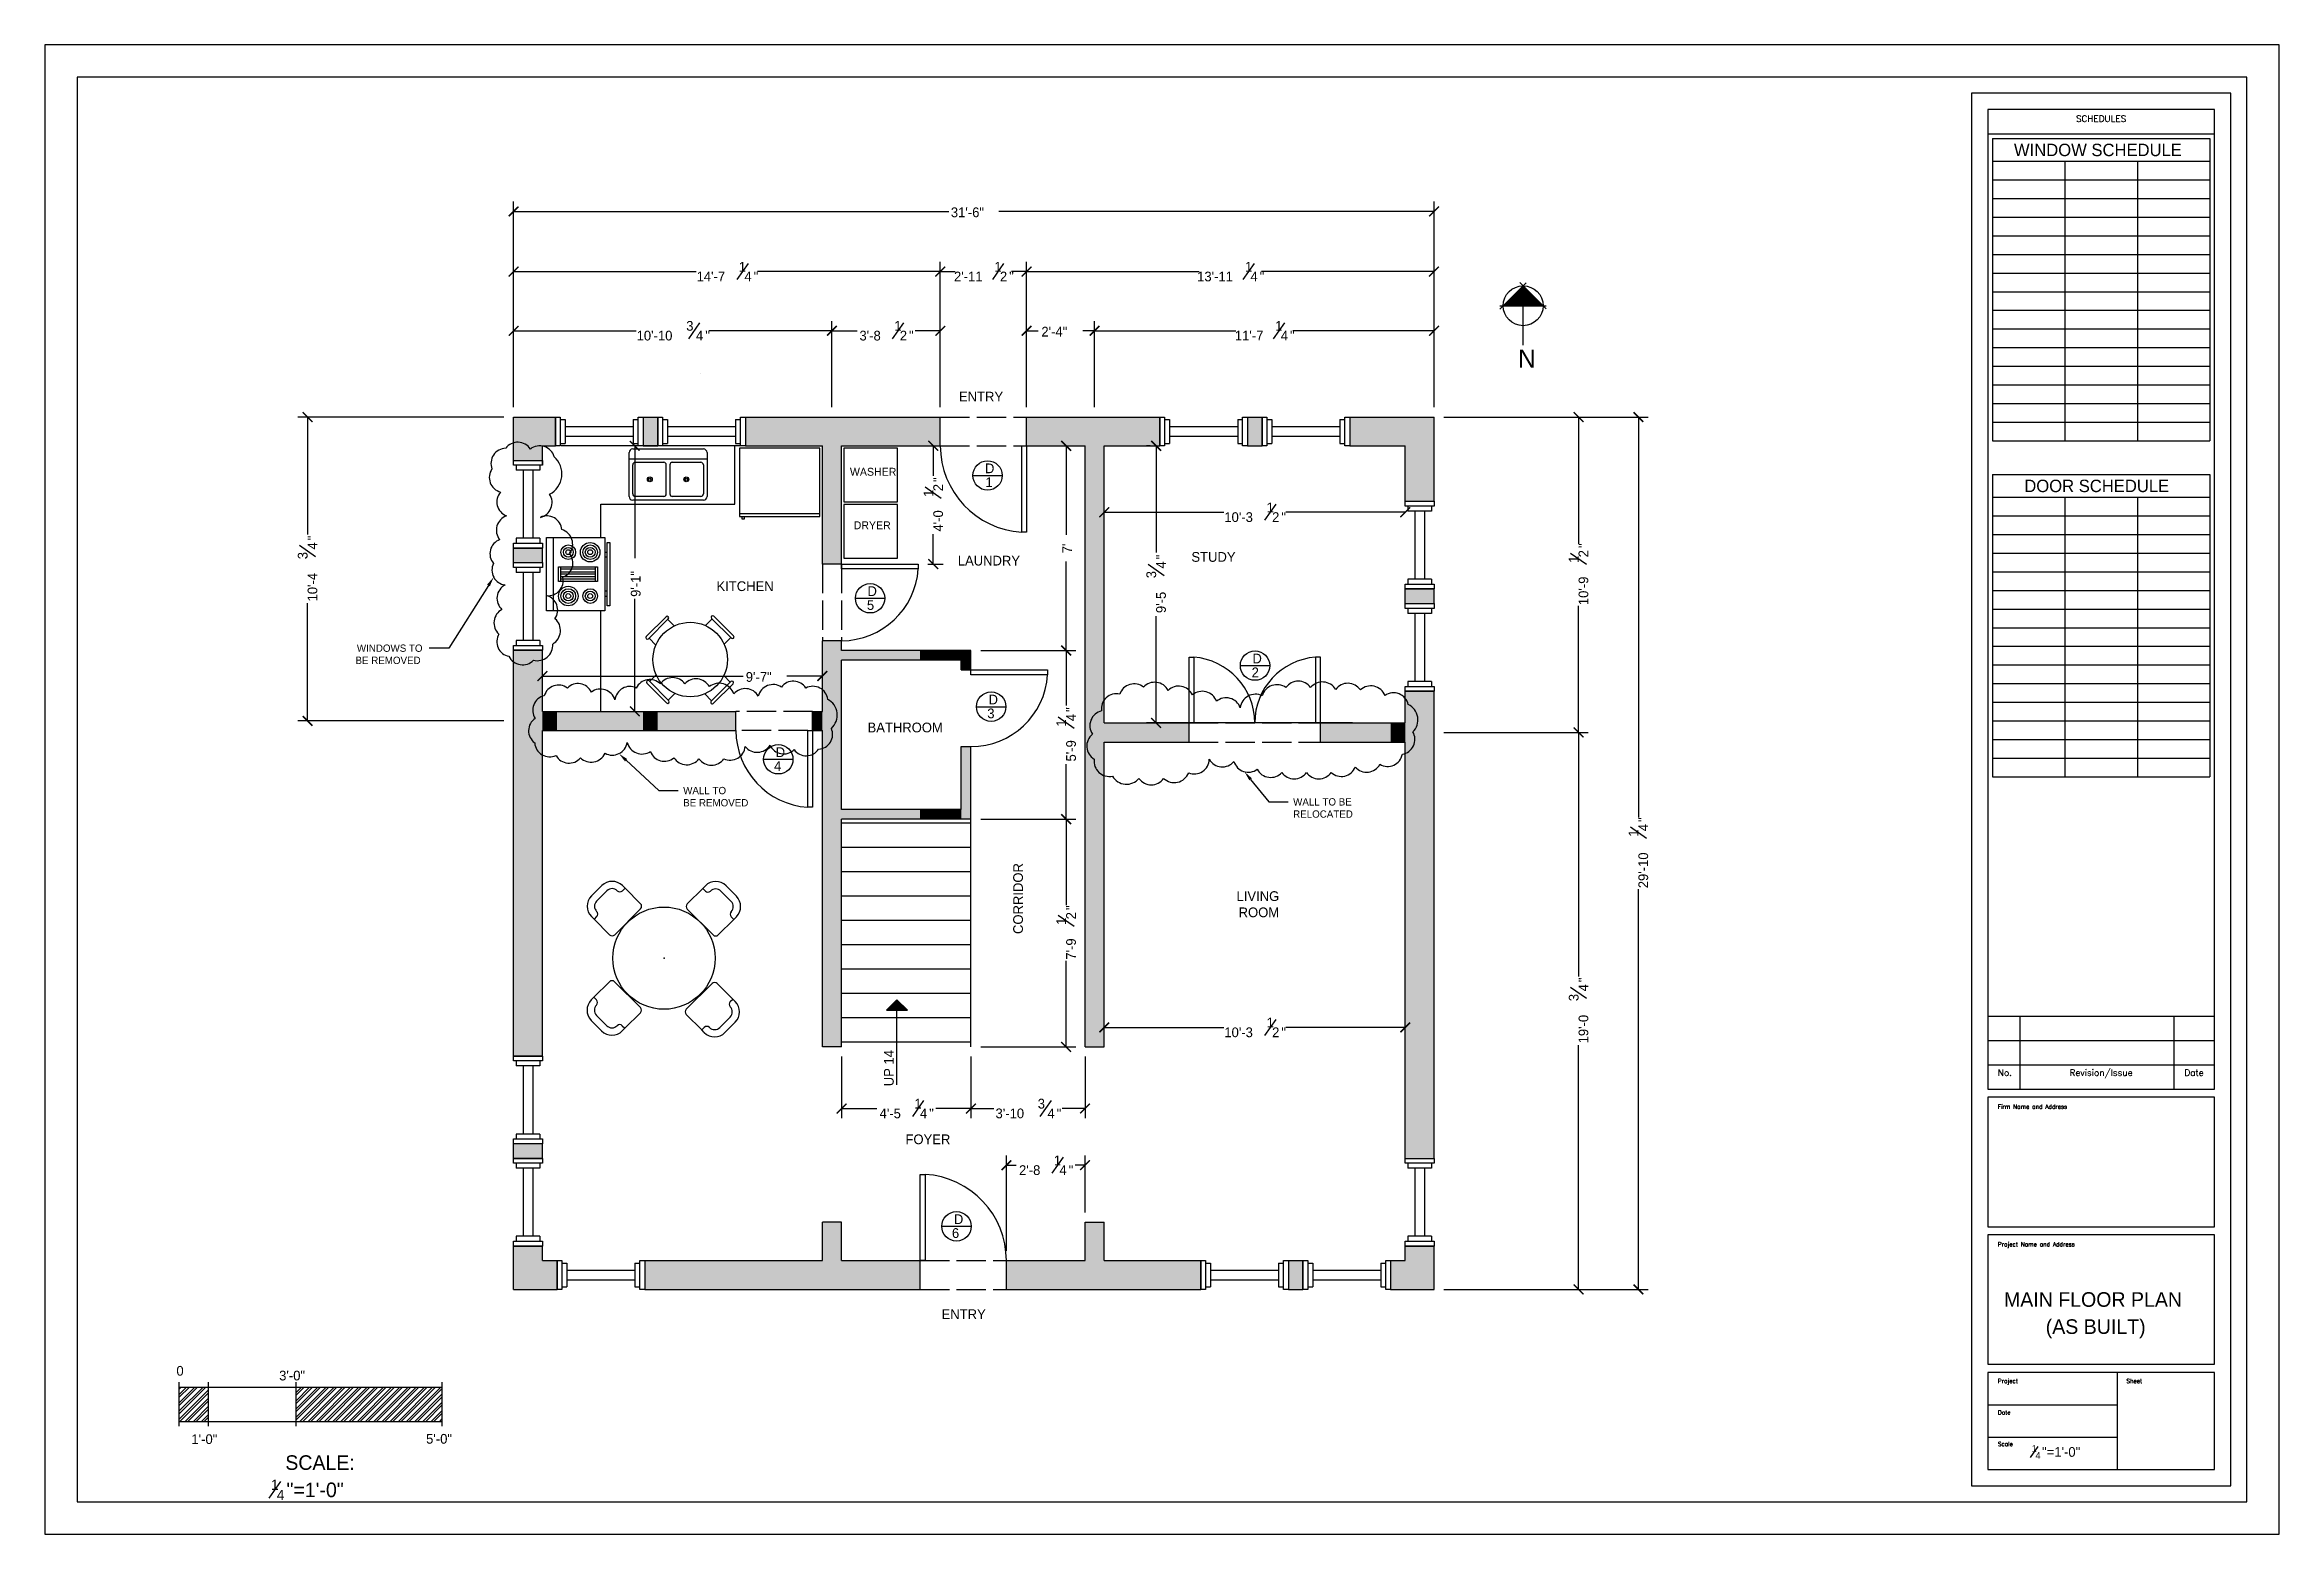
# Model space of a CAD drawing. Extents: x 4717 to 7702, y 2182 to 2878.
# Drawn here: x 4717 to 5634, y 2182 to 2794 of the extents above; entities that cross this region are included whole.
import ezdxf
from ezdxf.enums import TextEntityAlignment as Align

# ---------------------------------------------------------------- set-up
doc = ezdxf.new("R2010")
doc.units = 0
doc.linetypes.add('ACAD_ISO02W100', pattern=[15, 12, -3])
doc.layers.get('0').update_dxf_attribs({"linetype": 'CONTINUOUS'})
doc.layers.get('DEFPOINTS').update_dxf_attribs({"linetype": 'CONTINUOUS'})
for name, color, linetype in [('APPLIANCE', 252, 'CONTINUOUS'), ('DOOR_AND_WINDOW', 251, 'CONTINUOUS'), ('FIXTURES', 251, 'CONTINUOUS'), ('HIDDEN', 7, 'ACAD_ISO02W100'), ('TEXT_AND_DIM', 7, 'CONTINUOUS'), ('WALL', 7, 'CONTINUOUS')]:
    doc.layers.add(name, color=color, linetype=linetype)
doc.styles.add('ROMAN', font='romans')
doc.dimstyles.get("Standard").update_dxf_attribs({"dimtxt": 2.5, "dimasz": 2.5, "dimexe": 1.25, "dimexo": 0.625, "dimtad": 1, "dimcen": 2.5, "dimazin": 3, "dimtfac": 1, "dimtmove": 0, "dimatfit": 3})

msp = doc.modelspace()

# ---------------------------------------------------------------- texts
at = {"style": 'ROMAN'}
for s, p in [('SCHEDULES', (5561.096, 2762.536)), ('No.', (5521.606, 2370.762)), ('Revision/Issue', (5561.096, 2370.762)), ('Date', (5599.278, 2370.762))]:
    msp.add_text(s, height=2.6598, dxfattribs=at).set_placement(p, align=Align.CENTER)
for s, height, p in [('Firm Name and Address', 1.72887, (5518.728, 2357.269)), ('Project Name and Address', 1.72887, (5518.728, 2300.748)), ('Project', 1.7289, (5518.728, 2244.586)), ('Sheet', 1.7289, (5571.512, 2244.586)), ('Date', 1.7289, (5518.728, 2231.668)), ('Scale', 1.7289, (5518.728, 2218.749))]:
    msp.add_text(s, height=height, dxfattribs=at).set_placement(p)
at = {"layer": 'TEXT_AND_DIM', "linetype": 'CONTINUOUS'}
for s, height, p in [('N', 7.5, (5321.709, 2661.56)), ('ENTRY', 4, (5092.101, 2647.716)), ('WASHER', 3.25, (5047.316, 2617.226)), ('D', 4, (5102.782, 2618.26)), ('1', 4, (5102.969, 2612.56)), ('DRYER', 3.25, (5048.858, 2595.247)), ('LAUNDRY', 4, (5091.61, 2580.355)), ('STUDY', 4, (5187.547, 2581.883)), ('KITCHEN', 4, (4992.526, 2569.863)), ('D', 4, (5054.538, 2567.824)), ('5', 4, (5054.301, 2562.123)), ('D', 4, (5212.605, 2540.171)), ('2', 4, (5212.279, 2534.47)), ('D', 4, (5104.252, 2523.314)), ('BATHROOM', 4, (5054.557, 2511.836)), ('3', 4, (5103.721, 2517.613)), ('D', 4, (5016.839, 2501.699)), ('4', 4, (5016.151, 2495.999)), ('FOYER', 4, (5070.138, 2342.702)), ('D', 4, (5090.009, 2309.904)), ('6', 4, (5089.215, 2304.204)), ('ENTRY', 4, (5084.968, 2270.878)), ('0', 4, (4770.745, 2247.633)), ('3\'-0"', 4, (4812.929, 2245.684)), ('1\'-0"', 4, (4776.898, 2219.56)), ('5\'-0"', 4, (4873.275, 2219.698))]:
    msp.add_text(s, height=height, dxfattribs=at).set_placement(p)
for s, p in [('CORRIDOR', (5118.37, 2429.025)), ('UP 14', (5065.304, 2366.504))]:
    msp.add_text(s, height=4, rotation=90, dxfattribs=at).set_placement(p)

# ---------------------------------------------------------------- blocks, each defined once
blk = doc.blocks.new('_ARCHTICK')
at = {"color": 0, "linetype": 'BYBLOCK', "const_width": 0.15}
blk.add_lwpolyline([(-0.5, -0.5), (0.5, 0.5)], dxfattribs=at)
blk = doc.blocks.new('*D1')
at = {"layer": 'DEFPOINTS', "color": 0}
for p in [(5287.17, 2725.78), (4909.22, 2641.33), (5287.17, 2641.33)]:
    blk.add_point(p, dxfattribs=at)
at = {"layer": 'TEXT_AND_DIM', "color": 0}
for p, q in [((4909.22, 2645.33), (4909.22, 2729.78)), ((4909.22, 2725.78), (5087.98, 2725.78)), ((5287.17, 2725.78), (5108.41, 2725.78)), ((5287.17, 2645.33), (5287.17, 2729.78))]:
    blk.add_line(p, q, dxfattribs=at)
at = {"layer": 'TEXT_AND_DIM', "color": 0, "xscale": 4, "yscale": 4, "zscale": 4, "rotation": 180}
blk.add_blockref('_ARCHTICK', (4909.22, 2725.78), dxfattribs=at)
at = {"layer": 'TEXT_AND_DIM', "color": 0, "xscale": 4, "yscale": 4, "zscale": 4}
blk.add_blockref('_ARCHTICK', (5287.17, 2725.78), dxfattribs=at)
at = {"layer": 'TEXT_AND_DIM', "color": 0, "linetype": 'CONTINUOUS'}
blk.add_text('31\'-6"', height=4, dxfattribs=at).set_placement((5088.77, 2723.4))
blk = doc.blocks.new('*X98')
at = {"layer": 'TEXT_AND_DIM', "color": 0, "linetype": 'CONTINUOUS'}
blk.add_line((5374.36, 2468.29), (5367.81, 2472.88), dxfattribs=at)
for s, p in [('1', (5371.09, 2468.96)), ('"', (5375.09, 2475.06)), ('4', (5375.09, 2471.25)), ("29'-10", (5375.09, 2447.82))]:
    blk.add_text(s, height=4, rotation=90, dxfattribs=at).set_placement(p)
blk = doc.blocks.new('*D3')
at = {"layer": 'DEFPOINTS', "color": 0}
for p in [(5287.17, 2641.33), (5287.17, 2283.07), (5371.09, 2283.07)]:
    blk.add_point(p, dxfattribs=at)
at = {"layer": 'TEXT_AND_DIM', "color": 0}
for p, q in [((5291.17, 2641.33), (5375.09, 2641.33)), ((5371.09, 2641.33), (5371.09, 2476.91)), ((5371.09, 2283.07), (5371.09, 2447.49)), ((5291.17, 2283.07), (5375.09, 2283.07))]:
    blk.add_line(p, q, dxfattribs=at)
at = {"layer": 'TEXT_AND_DIM', "color": 0, "xscale": 4, "yscale": 4, "zscale": 4}
for p, rotation in [((5371.09, 2641.33), 90), ((5371.09, 2283.07), 270)]:
    blk.add_blockref('_ARCHTICK', p, dxfattribs=dict(at, rotation=rotation))
at = {"layer": 'TEXT_AND_DIM', "color": 0}
blk.add_blockref('*X98', (0, 0), dxfattribs=at)
blk = doc.blocks.new('*X99')
at = {"layer": 'TEXT_AND_DIM', "color": 0, "linetype": 'CONTINUOUS'}
blk.add_line((5217.73, 2387.37), (5222.32, 2393.93), dxfattribs=at)
for s, p in [("10'-3", (5201.07, 2386.65)), ('1', (5218.41, 2390.65)), ('2', (5220.69, 2386.65)), ('"', (5224.5, 2386.65))]:
    blk.add_text(s, height=4, dxfattribs=at).set_placement(p)
blk = doc.blocks.new('*D4')
at = {"layer": 'DEFPOINTS', "color": 0}
for p in [(5275.36, 2390.65), (5151.74, 2382.67), (5275.36, 2382.67)]:
    blk.add_point(p, dxfattribs=at)
at = {"layer": 'TEXT_AND_DIM', "color": 0}
for p, q in [((5151.74, 2386.67), (5151.74, 2394.65)), ((5151.74, 2390.65), (5200.84, 2390.65)), ((5275.36, 2390.65), (5226.26, 2390.65)), ((5275.36, 2386.67), (5275.36, 2394.65))]:
    blk.add_line(p, q, dxfattribs=at)
at = {"layer": 'TEXT_AND_DIM', "color": 0, "xscale": 4, "yscale": 4, "zscale": 4, "rotation": 180}
blk.add_blockref('_ARCHTICK', (5151.74, 2390.65), dxfattribs=at)
at = {"layer": 'TEXT_AND_DIM', "color": 0}
blk.add_blockref('*X99', (0, 0), dxfattribs=at)
at = {"layer": 'TEXT_AND_DIM', "color": 0, "xscale": 4, "yscale": 4, "zscale": 4}
blk.add_blockref('_ARCHTICK', (5275.36, 2390.65), dxfattribs=at)
blk = doc.blocks.new('*X100')
at = {"layer": 'TEXT_AND_DIM', "color": 0, "linetype": 'CONTINUOUS'}
blk.add_line((5176.33, 2576.15), (5169.78, 2580.74), dxfattribs=at)
for s, p in [('"', (5177.06, 2582.92)), ('4', (5177.06, 2579.11)), ('3', (5173.06, 2575.11)), ("9'-5", (5177.06, 2560.82))]:
    blk.add_text(s, height=4, rotation=90, dxfattribs=at).set_placement(p)
blk = doc.blocks.new('*D5')
at = {"layer": 'DEFPOINTS', "color": 0}
for p in [(5174.55, 2629.52), (5173.06, 2515.74), (5257.75, 2515.74)]:
    blk.add_point(p, dxfattribs=at)
at = {"layer": 'TEXT_AND_DIM', "color": 0}
for p, q in [((5170.55, 2629.52), (5169.06, 2629.52)), ((5173.06, 2629.52), (5173.06, 2585.76)), ((5173.06, 2515.74), (5173.06, 2559.51)), ((5253.75, 2515.74), (5169.06, 2515.74))]:
    blk.add_line(p, q, dxfattribs=at)
at = {"layer": 'TEXT_AND_DIM', "color": 0, "xscale": 4, "yscale": 4, "zscale": 4}
for p, rotation in [((5173.06, 2629.52), 90), ((5173.06, 2515.74), 270)]:
    blk.add_blockref('_ARCHTICK', p, dxfattribs=dict(at, rotation=rotation))
at = {"layer": 'TEXT_AND_DIM', "color": 0}
blk.add_blockref('*X100', (0, 0), dxfattribs=at)
blk = doc.blocks.new('*D6')
at = {"layer": 'DEFPOINTS', "color": 0}
for p in [(4958.96, 2629.52), (4958.96, 2520.47), (4958.96, 2520.47)]:
    blk.add_point(p, dxfattribs=at)
at = {"layer": 'TEXT_AND_DIM', "color": 0}
for p, q in [((4958.96, 2629.52), (4958.96, 2583.36)), ((4958.96, 2520.47), (4958.96, 2566.63))]:
    blk.add_line(p, q, dxfattribs=at)
at = {"layer": 'TEXT_AND_DIM', "color": 0, "xscale": 4, "yscale": 4, "zscale": 4}
for p, rotation in [((4958.96, 2629.52), 90), ((4958.96, 2520.47), 270)]:
    blk.add_blockref('_ARCHTICK', p, dxfattribs=dict(at, rotation=rotation))
at = {"layer": 'TEXT_AND_DIM', "color": 0, "linetype": 'CONTINUOUS'}
blk.add_text('9\'-1"', height=4, rotation=90, dxfattribs=at).set_placement((4961.34, 2567.47))
blk = doc.blocks.new('*D7')
at = {"layer": 'DEFPOINTS', "color": 0}
for p in [(4921.03, 2534.97), (5035.99, 2534.97), (5035.99, 2534.97)]:
    blk.add_point(p, dxfattribs=at)
at = {"layer": 'TEXT_AND_DIM', "color": 0}
for p, q in [((4921.03, 2534.97), (5003.49, 2534.97)), ((5035.99, 2534.97), (5021.42, 2534.97))]:
    blk.add_line(p, q, dxfattribs=at)
at = {"layer": 'TEXT_AND_DIM', "color": 0, "xscale": 4, "yscale": 4, "zscale": 4, "rotation": 180}
blk.add_blockref('_ARCHTICK', (4921.03, 2534.97), dxfattribs=at)
at = {"layer": 'TEXT_AND_DIM', "color": 0, "xscale": 4, "yscale": 4, "zscale": 4}
blk.add_blockref('_ARCHTICK', (5035.99, 2534.97), dxfattribs=at)
at = {"layer": 'TEXT_AND_DIM', "color": 0, "linetype": 'CONTINUOUS'}
blk.add_text('9\'-7"', height=4, dxfattribs=at).set_placement((5004.55, 2532.59))
blk = doc.blocks.new('*X101')
at = {"layer": 'TEXT_AND_DIM', "color": 0, "linetype": 'CONTINUOUS'}
blk.add_line((5139.39, 2432.08), (5132.84, 2436.67), dxfattribs=at)
for s, p in [('1', (5136.11, 2432.76)), ('2', (5140.11, 2435.04)), ('"', (5140.11, 2438.85)), ("7'-9", (5140.11, 2418.47))]:
    blk.add_text(s, height=4, rotation=90, dxfattribs=at).set_placement(p)
blk = doc.blocks.new('*D8')
at = {"layer": 'DEFPOINTS', "color": 0}
for p in [(5097.01, 2476.18), (5136.11, 2476.18), (5097.01, 2382.67)]:
    blk.add_point(p, dxfattribs=at)
at = {"layer": 'TEXT_AND_DIM', "color": 0}
for p, q in [((5101.01, 2476.18), (5140.11, 2476.18)), ((5136.11, 2476.18), (5136.11, 2440.91)), ((5136.11, 2382.67), (5136.11, 2417.94)), ((5101.01, 2382.67), (5140.11, 2382.67))]:
    blk.add_line(p, q, dxfattribs=at)
at = {"layer": 'TEXT_AND_DIM', "color": 0, "xscale": 4, "yscale": 4, "zscale": 4}
for p, rotation in [((5136.11, 2476.18), 90), ((5136.11, 2382.67), 270)]:
    blk.add_blockref('_ARCHTICK', p, dxfattribs=dict(at, rotation=rotation))
at = {"layer": 'TEXT_AND_DIM', "color": 0}
blk.add_blockref('*X101', (0, 0), dxfattribs=at)
blk = doc.blocks.new('*X102')
at = {"layer": 'TEXT_AND_DIM', "color": 0, "linetype": 'CONTINUOUS'}
blk.add_line((5139.39, 2513.48), (5132.84, 2518.07), dxfattribs=at)
for s, p in [('1', (5136.11, 2514.16)), ('"', (5140.11, 2520.25)), ('4', (5140.11, 2516.44)), ("5'-9", (5140.11, 2499.87))]:
    blk.add_text(s, height=4, rotation=90, dxfattribs=at).set_placement(p)
blk = doc.blocks.new('*D9')
at = {"layer": 'DEFPOINTS', "color": 0}
for p in [(5097.01, 2545.47), (5136.11, 2545.47), (5097.01, 2476.18)]:
    blk.add_point(p, dxfattribs=at)
at = {"layer": 'TEXT_AND_DIM', "color": 0}
for p, q in [((5101.01, 2545.47), (5140.11, 2545.47)), ((5136.11, 2545.47), (5136.11, 2522.88)), ((5136.11, 2476.18), (5136.11, 2498.76)), ((5101.01, 2476.18), (5140.11, 2476.18))]:
    blk.add_line(p, q, dxfattribs=at)
at = {"layer": 'TEXT_AND_DIM', "color": 0, "xscale": 4, "yscale": 4, "zscale": 4}
for p, rotation in [((5136.11, 2545.47), 90), ((5136.11, 2476.18), 270)]:
    blk.add_blockref('_ARCHTICK', p, dxfattribs=dict(at, rotation=rotation))
at = {"layer": 'TEXT_AND_DIM', "color": 0}
blk.add_blockref('*X102', (0, 0), dxfattribs=at)
blk = doc.blocks.new('*D10')
at = {"layer": 'DEFPOINTS', "color": 0}
for p in [(5136.11, 2629.52), (5136.11, 2629.52), (5097.01, 2545.47)]:
    blk.add_point(p, dxfattribs=at)
at = {"layer": 'TEXT_AND_DIM', "color": 0}
for p, q in [((5136.11, 2629.52), (5136.11, 2592.98)), ((5136.11, 2545.47), (5136.11, 2582.02)), ((5101.01, 2545.47), (5140.11, 2545.47))]:
    blk.add_line(p, q, dxfattribs=at)
at = {"layer": 'TEXT_AND_DIM', "color": 0, "xscale": 4, "yscale": 4, "zscale": 4}
for p, rotation in [((5136.11, 2629.52), 90), ((5136.11, 2545.47), 270)]:
    blk.add_blockref('_ARCHTICK', p, dxfattribs=dict(at, rotation=rotation))
at = {"layer": 'TEXT_AND_DIM', "color": 0, "linetype": 'CONTINUOUS'}
blk.add_text("7'", height=4, rotation=90, dxfattribs=at).set_placement((5138.5, 2585.4))
blk = doc.blocks.new('*X103')
at = {"layer": 'TEXT_AND_DIM', "color": 0, "linetype": 'CONTINUOUS'}
blk.add_line((5217.73, 2598.95), (5222.32, 2605.5), dxfattribs=at)
for s, p in [('1', (5218.41, 2602.23)), ("10'-3", (5201.07, 2598.23)), ('2', (5220.69, 2598.23)), ('"', (5224.5, 2598.23))]:
    blk.add_text(s, height=4, dxfattribs=at).set_placement(p)
blk = doc.blocks.new('*D11')
at = {"layer": 'DEFPOINTS', "color": 0}
for p in [(5151.74, 2602.23), (5275.36, 2602.23), (5275.36, 2602.23)]:
    blk.add_point(p, dxfattribs=at)
at = {"layer": 'TEXT_AND_DIM', "color": 0}
for p, q in [((5151.74, 2602.23), (5200.84, 2602.23)), ((5275.36, 2602.23), (5226.26, 2602.23))]:
    blk.add_line(p, q, dxfattribs=at)
blk.add_blockref('*X103', (0, 0), dxfattribs=at)
at = {"layer": 'TEXT_AND_DIM', "color": 0, "xscale": 4, "yscale": 4, "zscale": 4, "rotation": 180}
blk.add_blockref('_ARCHTICK', (5151.74, 2602.23), dxfattribs=at)
at = {"layer": 'TEXT_AND_DIM', "color": 0, "xscale": 4, "yscale": 4, "zscale": 4}
blk.add_blockref('_ARCHTICK', (5275.36, 2602.23), dxfattribs=at)
blk = doc.blocks.new('*X104')
at = {"layer": 'TEXT_AND_DIM', "color": 0, "linetype": 'CONTINUOUS'}
blk.add_line((5001.01, 2697.77), (5005.6, 2704.33), dxfattribs=at)
for s, p in [("14'-7", (4984.35, 2697.05)), ('1', (5001.68, 2701.05)), ('4', (5003.97, 2697.05)), ('"', (5007.78, 2697.05))]:
    blk.add_text(s, height=4, dxfattribs=at).set_placement(p)
blk = doc.blocks.new('*D12')
at = {"layer": 'DEFPOINTS', "color": 0}
for p in [(5084.43, 2701.05), (4909.22, 2641.33), (5084.43, 2641.33)]:
    blk.add_point(p, dxfattribs=at)
at = {"layer": 'TEXT_AND_DIM', "color": 0}
for p, q in [((4909.22, 2645.33), (4909.22, 2705.05)), ((4909.22, 2701.05), (4984.22, 2701.05)), ((5084.43, 2701.05), (5009.43, 2701.05)), ((5084.43, 2645.33), (5084.43, 2705.05))]:
    blk.add_line(p, q, dxfattribs=at)
at = {"layer": 'TEXT_AND_DIM', "color": 0, "xscale": 4, "yscale": 4, "zscale": 4, "rotation": 180}
blk.add_blockref('_ARCHTICK', (4909.22, 2701.05), dxfattribs=at)
at = {"layer": 'TEXT_AND_DIM', "color": 0}
blk.add_blockref('*X104', (0, 0), dxfattribs=at)
at = {"layer": 'TEXT_AND_DIM', "color": 0, "xscale": 4, "yscale": 4, "zscale": 4}
blk.add_blockref('_ARCHTICK', (5084.43, 2701.05), dxfattribs=at)
blk = doc.blocks.new('*X105')
at = {"layer": 'TEXT_AND_DIM', "color": 0, "linetype": 'CONTINUOUS'}
blk.add_line((5105.95, 2697.77), (5110.54, 2704.33), dxfattribs=at)
for s, p in [("2'-11", (5090.05, 2697.05)), ('1', (5106.62, 2701.05)), ('2', (5108.91, 2697.05)), ('"', (5112.72, 2697.05))]:
    blk.add_text(s, height=4, dxfattribs=at).set_placement(p)
blk = doc.blocks.new('*D13')
at = {"layer": 'DEFPOINTS', "color": 0}
for p in [(5119.86, 2701.05), (5084.43, 2641.33), (5119.86, 2641.33)]:
    blk.add_point(p, dxfattribs=at)
at = {"layer": 'TEXT_AND_DIM', "color": 0}
for p, q in [((5084.43, 2645.33), (5084.43, 2705.05)), ((5084.43, 2701.05), (5090.57, 2701.05)), ((5119.86, 2701.05), (5113.72, 2701.05)), ((5119.86, 2645.33), (5119.86, 2705.05))]:
    blk.add_line(p, q, dxfattribs=at)
at = {"layer": 'TEXT_AND_DIM', "color": 0, "xscale": 4, "yscale": 4, "zscale": 4, "rotation": 180}
blk.add_blockref('_ARCHTICK', (5084.43, 2701.05), dxfattribs=at)
at = {"layer": 'TEXT_AND_DIM', "color": 0}
blk.add_blockref('*X105', (0, 0), dxfattribs=at)
at = {"layer": 'TEXT_AND_DIM', "color": 0, "xscale": 4, "yscale": 4, "zscale": 4}
blk.add_blockref('_ARCHTICK', (5119.86, 2701.05), dxfattribs=at)
blk = doc.blocks.new('*X106')
at = {"layer": 'TEXT_AND_DIM', "color": 0, "linetype": 'CONTINUOUS'}
blk.add_line((5208.84, 2697.77), (5213.43, 2704.33), dxfattribs=at)
for s, p in [("13'-11", (5189.9, 2697.05)), ('1', (5209.52, 2701.05)), ('4', (5211.8, 2697.05)), ('"', (5215.61, 2697.05))]:
    blk.add_text(s, height=4, dxfattribs=at).set_placement(p)
blk = doc.blocks.new('*D14')
at = {"layer": 'DEFPOINTS', "color": 0}
for p in [(5287.17, 2701.05), (5119.86, 2641.33), (5287.17, 2641.33)]:
    blk.add_point(p, dxfattribs=at)
at = {"layer": 'TEXT_AND_DIM', "color": 0}
for p, q in [((5119.86, 2645.33), (5119.86, 2705.05)), ((5119.86, 2701.05), (5190.71, 2701.05)), ((5287.17, 2701.05), (5216.33, 2701.05)), ((5287.17, 2645.33), (5287.17, 2705.05))]:
    blk.add_line(p, q, dxfattribs=at)
at = {"layer": 'TEXT_AND_DIM', "color": 0, "xscale": 4, "yscale": 4, "zscale": 4, "rotation": 180}
blk.add_blockref('_ARCHTICK', (5119.86, 2701.05), dxfattribs=at)
at = {"layer": 'TEXT_AND_DIM', "color": 0}
blk.add_blockref('*X106', (0, 0), dxfattribs=at)
at = {"layer": 'TEXT_AND_DIM', "color": 0, "xscale": 4, "yscale": 4, "zscale": 4}
blk.add_blockref('_ARCHTICK', (5287.17, 2701.05), dxfattribs=at)
blk = doc.blocks.new('*X107')
at = {"layer": 'TEXT_AND_DIM', "color": 0, "linetype": 'CONTINUOUS'}
blk.add_line((4981.14, 2673.49), (4985.72, 2680.04), dxfattribs=at)
for s, p in [('3', (4980.1, 2676.77)), ("10'-10", (4959.72, 2672.77)), ('4', (4984.1, 2672.77)), ('"', (4987.91, 2672.77))]:
    blk.add_text(s, height=4, dxfattribs=at).set_placement(p)
blk = doc.blocks.new('*D15')
at = {"layer": 'DEFPOINTS', "color": 0}
for p in [(5039.93, 2676.77), (4909.22, 2641.33), (5039.93, 2641.33)]:
    blk.add_point(p, dxfattribs=at)
at = {"layer": 'TEXT_AND_DIM', "color": 0}
for p, q in [((4909.22, 2645.33), (4909.22, 2680.77)), ((5039.93, 2645.33), (5039.93, 2680.77)), ((4909.22, 2676.77), (4959.58, 2676.77)), ((5039.93, 2676.77), (4989.57, 2676.77))]:
    blk.add_line(p, q, dxfattribs=at)
blk.add_blockref('*X107', (0, 0), dxfattribs=at)
at = {"layer": 'TEXT_AND_DIM', "color": 0, "xscale": 4, "yscale": 4, "zscale": 4, "rotation": 180}
blk.add_blockref('_ARCHTICK', (4909.22, 2676.77), dxfattribs=at)
at = {"layer": 'TEXT_AND_DIM', "color": 0, "xscale": 4, "yscale": 4, "zscale": 4}
blk.add_blockref('_ARCHTICK', (5039.93, 2676.77), dxfattribs=at)
blk = doc.blocks.new('*X108')
at = {"layer": 'TEXT_AND_DIM', "color": 0, "linetype": 'CONTINUOUS'}
blk.add_line((5064.84, 2673.49), (5069.43, 2680.04), dxfattribs=at)
for s, p in [('1', (5065.51, 2676.77)), ("3'-8", (5051.23, 2672.77)), ('2', (5067.8, 2672.77)), ('"', (5071.61, 2672.77))]:
    blk.add_text(s, height=4, dxfattribs=at).set_placement(p)
blk = doc.blocks.new('*D16')
at = {"layer": 'DEFPOINTS', "color": 0}
for p in [(5084.43, 2676.77), (5039.93, 2641.96), (5084.43, 2641.33)]:
    blk.add_point(p, dxfattribs=at)
at = {"layer": 'TEXT_AND_DIM', "color": 0}
for p, q in [((5039.93, 2645.96), (5039.93, 2680.77)), ((5084.43, 2645.33), (5084.43, 2680.77)), ((5039.93, 2676.77), (5050.29, 2676.77)), ((5084.43, 2676.77), (5074.07, 2676.77))]:
    blk.add_line(p, q, dxfattribs=at)
blk.add_blockref('*X108', (0, 0), dxfattribs=at)
at = {"layer": 'TEXT_AND_DIM', "color": 0, "xscale": 4, "yscale": 4, "zscale": 4, "rotation": 180}
blk.add_blockref('_ARCHTICK', (5039.93, 2676.77), dxfattribs=at)
at = {"layer": 'TEXT_AND_DIM', "color": 0, "xscale": 4, "yscale": 4, "zscale": 4}
blk.add_blockref('_ARCHTICK', (5084.43, 2676.77), dxfattribs=at)
blk = doc.blocks.new('*D17')
at = {"layer": 'DEFPOINTS', "color": 0}
for p in [(5147.8, 2676.77), (5119.86, 2641.33), (5147.8, 2641.33)]:
    blk.add_point(p, dxfattribs=at)
at = {"layer": 'TEXT_AND_DIM', "color": 0}
for p, q in [((5119.86, 2645.33), (5119.86, 2680.77)), ((5147.8, 2645.33), (5147.8, 2680.77)), ((5119.86, 2676.77), (5124.65, 2676.77)), ((5147.8, 2676.77), (5143.01, 2676.77))]:
    blk.add_line(p, q, dxfattribs=at)
at = {"layer": 'TEXT_AND_DIM', "color": 0, "xscale": 4, "yscale": 4, "zscale": 4, "rotation": 180}
blk.add_blockref('_ARCHTICK', (5119.86, 2676.77), dxfattribs=at)
at = {"layer": 'TEXT_AND_DIM', "color": 0, "xscale": 4, "yscale": 4, "zscale": 4}
blk.add_blockref('_ARCHTICK', (5147.8, 2676.77), dxfattribs=at)
at = {"layer": 'TEXT_AND_DIM', "color": 0, "linetype": 'CONTINUOUS'}
blk.add_text('2\'-4"', height=4, dxfattribs=at).set_placement((5125.93, 2674.39))
blk = doc.blocks.new('*X109')
at = {"layer": 'TEXT_AND_DIM', "color": 0, "linetype": 'CONTINUOUS'}
blk.add_line((5221.29, 2673.49), (5225.88, 2680.04), dxfattribs=at)
for s, p in [('1', (5221.96, 2676.77)), ("11'-7", (5205.39, 2672.77)), ('4', (5224.25, 2672.77)), ('"', (5228.06, 2672.77))]:
    blk.add_text(s, height=4, dxfattribs=at).set_placement(p)
blk = doc.blocks.new('*D18')
at = {"layer": 'DEFPOINTS', "color": 0}
for p in [(5287.17, 2676.77), (5147.8, 2641.96), (5287.17, 2641.33)]:
    blk.add_point(p, dxfattribs=at)
at = {"layer": 'TEXT_AND_DIM', "color": 0}
for p, q in [((5147.8, 2645.96), (5147.8, 2680.77)), ((5287.17, 2645.33), (5287.17, 2680.77)), ((5147.8, 2676.77), (5205.82, 2676.77)), ((5287.17, 2676.77), (5229.15, 2676.77))]:
    blk.add_line(p, q, dxfattribs=at)
blk.add_blockref('*X109', (0, 0), dxfattribs=at)
at = {"layer": 'TEXT_AND_DIM', "color": 0, "xscale": 4, "yscale": 4, "zscale": 4, "rotation": 180}
blk.add_blockref('_ARCHTICK', (5147.8, 2676.77), dxfattribs=at)
at = {"layer": 'TEXT_AND_DIM', "color": 0, "xscale": 4, "yscale": 4, "zscale": 4}
blk.add_blockref('_ARCHTICK', (5287.17, 2676.77), dxfattribs=at)
blk = doc.blocks.new('*X110')
at = {"layer": 'TEXT_AND_DIM', "color": 0, "linetype": 'CONTINUOUS'}
blk.add_line((5349.8, 2580.75), (5343.25, 2585.34), dxfattribs=at)
for s, p in [('"', (5350.53, 2587.52)), ('1', (5346.53, 2581.43)), ('2', (5350.53, 2583.71)), ("10'-9", (5350.53, 2564.09))]:
    blk.add_text(s, height=4, rotation=90, dxfattribs=at).set_placement(p)
blk = doc.blocks.new('*D19')
at = {"layer": 'DEFPOINTS', "color": 0}
for p in [(5287.17, 2641.33), (5287.17, 2511.81), (5346.53, 2511.81)]:
    blk.add_point(p, dxfattribs=at)
at = {"layer": 'TEXT_AND_DIM', "color": 0}
for p, q in [((5291.17, 2641.33), (5350.53, 2641.33)), ((5346.53, 2641.33), (5346.53, 2589.31)), ((5346.53, 2511.81), (5346.53, 2563.83)), ((5291.17, 2511.81), (5350.53, 2511.81))]:
    blk.add_line(p, q, dxfattribs=at)
at = {"layer": 'TEXT_AND_DIM', "color": 0, "xscale": 4, "yscale": 4, "zscale": 4}
for p, rotation in [((5346.53, 2641.33), 90), ((5346.53, 2511.81), 270)]:
    blk.add_blockref('_ARCHTICK', p, dxfattribs=dict(at, rotation=rotation))
at = {"layer": 'TEXT_AND_DIM', "color": 0}
blk.add_blockref('*X110', (0, 0), dxfattribs=at)
blk = doc.blocks.new('*X111')
at = {"layer": 'TEXT_AND_DIM', "color": 0, "linetype": 'CONTINUOUS'}
blk.add_line((5349.8, 2402.48), (5343.25, 2407.06), dxfattribs=at)
for s, p in [('"', (5350.53, 2409.25)), ('4', (5350.53, 2405.44)), ('3', (5346.53, 2401.44)), ("19'-0", (5350.53, 2384.1))]:
    blk.add_text(s, height=4, rotation=90, dxfattribs=at).set_placement(p)
blk = doc.blocks.new('*D20')
at = {"layer": 'DEFPOINTS', "color": 0}
for p in [(5287.17, 2511.81), (5287.17, 2283.07), (5346.53, 2283.07)]:
    blk.add_point(p, dxfattribs=at)
at = {"layer": 'TEXT_AND_DIM', "color": 0}
for p, q in [((5291.17, 2511.81), (5350.53, 2511.81)), ((5346.53, 2511.81), (5346.53, 2411.56)), ((5346.53, 2283.07), (5346.53, 2383.31)), ((5291.17, 2283.07), (5350.53, 2283.07))]:
    blk.add_line(p, q, dxfattribs=at)
at = {"layer": 'TEXT_AND_DIM', "color": 0, "xscale": 4, "yscale": 4, "zscale": 4}
for p, rotation in [((5346.53, 2511.81), 90), ((5346.53, 2283.07), 270)]:
    blk.add_blockref('_ARCHTICK', p, dxfattribs=dict(at, rotation=rotation))
at = {"layer": 'TEXT_AND_DIM', "color": 0}
blk.add_blockref('*X111', (0, 0), dxfattribs=at)
blk = doc.blocks.new('*X112')
at = {"layer": 'TEXT_AND_DIM', "color": 0, "linetype": 'CONTINUOUS'}
blk.add_line((5073.1, 2354.07), (5077.69, 2360.62), dxfattribs=at)
for s, p in [('1', (5073.77, 2357.35)), ("4'-5", (5059.49, 2353.35)), ('4', (5076.06, 2353.35)), ('"', (5079.87, 2353.35))]:
    blk.add_text(s, height=4, dxfattribs=at).set_placement(p)
blk = doc.blocks.new('*D21')
at = {"layer": 'DEFPOINTS', "color": 0}
for p in [(5043.86, 2382.67), (5097.01, 2382.67), (5097.01, 2357.35)]:
    blk.add_point(p, dxfattribs=at)
at = {"layer": 'TEXT_AND_DIM', "color": 0}
for p, q in [((5043.86, 2378.67), (5043.86, 2353.35)), ((5097.01, 2378.67), (5097.01, 2353.35)), ((5043.86, 2357.35), (5058.31, 2357.35)), ((5097.01, 2357.35), (5082.57, 2357.35))]:
    blk.add_line(p, q, dxfattribs=at)
at = {"layer": 'TEXT_AND_DIM', "color": 0, "xscale": 4, "yscale": 4, "zscale": 4, "rotation": 180}
blk.add_blockref('_ARCHTICK', (5043.86, 2357.35), dxfattribs=at)
at = {"layer": 'TEXT_AND_DIM', "color": 0}
blk.add_blockref('*X112', (0, 0), dxfattribs=at)
at = {"layer": 'TEXT_AND_DIM', "color": 0, "xscale": 4, "yscale": 4, "zscale": 4}
blk.add_blockref('_ARCHTICK', (5097.01, 2357.35), dxfattribs=at)
blk = doc.blocks.new('*X113')
at = {"layer": 'TEXT_AND_DIM', "color": 0, "linetype": 'CONTINUOUS'}
blk.add_line((5125.48, 2354.07), (5130.07, 2360.62), dxfattribs=at)
for s, p in [('3', (5124.44, 2357.35)), ("3'-10", (5107.11, 2353.35)), ('4', (5128.44, 2353.35)), ('"', (5132.25, 2353.35))]:
    blk.add_text(s, height=4, dxfattribs=at).set_placement(p)
blk = doc.blocks.new('*D22')
at = {"layer": 'DEFPOINTS', "color": 0}
for p in [(5097.01, 2382.67), (5143.86, 2382.67), (5143.86, 2357.35)]:
    blk.add_point(p, dxfattribs=at)
at = {"layer": 'TEXT_AND_DIM', "color": 0}
for p, q in [((5097.01, 2378.67), (5097.01, 2353.35)), ((5143.86, 2378.67), (5143.86, 2353.35)), ((5097.01, 2357.35), (5106.36, 2357.35)), ((5143.86, 2357.35), (5134.52, 2357.35))]:
    blk.add_line(p, q, dxfattribs=at)
at = {"layer": 'TEXT_AND_DIM', "color": 0, "xscale": 4, "yscale": 4, "zscale": 4, "rotation": 180}
blk.add_blockref('_ARCHTICK', (5097.01, 2357.35), dxfattribs=at)
at = {"layer": 'TEXT_AND_DIM', "color": 0}
blk.add_blockref('*X113', (0, 0), dxfattribs=at)
at = {"layer": 'TEXT_AND_DIM', "color": 0, "xscale": 4, "yscale": 4, "zscale": 4}
blk.add_blockref('_ARCHTICK', (5143.86, 2357.35), dxfattribs=at)
blk = doc.blocks.new('*X114')
at = {"layer": 'TEXT_AND_DIM', "color": 0, "linetype": 'CONTINUOUS'}
blk.add_line((5130.38, 2330.78), (5134.97, 2337.34), dxfattribs=at)
for s, p in [("2'-8", (5116.77, 2330.06)), ('1', (5131.06, 2334.06)), ('4', (5133.34, 2330.06)), ('"', (5137.15, 2330.06))]:
    blk.add_text(s, height=4, dxfattribs=at).set_placement(p)
blk = doc.blocks.new('*D23')
at = {"layer": 'DEFPOINTS', "color": 0}
for p in [(5143.86, 2334.06), (5143.86, 2310.63), (5111.58, 2294.88)]:
    blk.add_point(p, dxfattribs=at)
at = {"layer": 'TEXT_AND_DIM', "color": 0}
for p, q in [((5111.58, 2298.88), (5111.58, 2338.06)), ((5111.58, 2334.06), (5115.61, 2334.06)), ((5143.86, 2334.06), (5139.84, 2334.06)), ((5143.86, 2314.63), (5143.86, 2338.06))]:
    blk.add_line(p, q, dxfattribs=at)
at = {"layer": 'TEXT_AND_DIM', "color": 0, "xscale": 4, "yscale": 4, "zscale": 4, "rotation": 180}
blk.add_blockref('_ARCHTICK', (5111.58, 2334.06), dxfattribs=at)
at = {"layer": 'TEXT_AND_DIM', "color": 0}
blk.add_blockref('*X114', (0, 0), dxfattribs=at)
at = {"layer": 'TEXT_AND_DIM', "color": 0, "xscale": 4, "yscale": 4, "zscale": 4}
blk.add_blockref('_ARCHTICK', (5143.86, 2334.06), dxfattribs=at)
blk = doc.blocks.new('*X115')
at = {"layer": 'TEXT_AND_DIM', "color": 0, "linetype": 'CONTINUOUS'}
blk.add_line((5084.82, 2607.9), (5078.27, 2612.49), dxfattribs=at)
for s, p in [('"', (5085.54, 2614.67)), ('1', (5081.54, 2608.58)), ('2', (5085.54, 2610.86)), ("4'-0", (5085.54, 2594.29))]:
    blk.add_text(s, height=4, rotation=90, dxfattribs=at).set_placement(p)
blk = doc.blocks.new('*D24')
at = {"layer": 'DEFPOINTS', "color": 0}
for p in [(5081.54, 2629.52), (5081.54, 2629.52), (5075.36, 2580.96)]:
    blk.add_point(p, dxfattribs=at)
at = {"layer": 'TEXT_AND_DIM', "color": 0}
for p, q in [((5081.54, 2629.52), (5081.54, 2617.23)), ((5081.54, 2580.96), (5081.54, 2593.26)), ((5079.36, 2580.96), (5085.54, 2580.96))]:
    blk.add_line(p, q, dxfattribs=at)
at = {"layer": 'TEXT_AND_DIM', "color": 0, "xscale": 4, "yscale": 4, "zscale": 4}
for p, rotation in [((5081.54, 2629.52), 90), ((5081.54, 2580.96), 270)]:
    blk.add_blockref('_ARCHTICK', p, dxfattribs=dict(at, rotation=rotation))
at = {"layer": 'TEXT_AND_DIM', "color": 0}
blk.add_blockref('*X115', (0, 0), dxfattribs=at)
blk = doc.blocks.new('*X116')
at = {"layer": 'TEXT_AND_DIM', "color": 0, "linetype": 'CONTINUOUS'}
blk.add_line((4827.88, 2583.97), (4821.32, 2588.56), dxfattribs=at)
for s, p in [('"', (4828.6, 2590.74)), ('4', (4828.6, 2586.93)), ('3', (4824.6, 2582.93)), ("10'-4", (4828.6, 2565.6))]:
    blk.add_text(s, height=4, rotation=90, dxfattribs=at).set_placement(p)
blk = doc.blocks.new('*D25')
at = {"layer": 'DEFPOINTS', "color": 0}
for p in [(4909.22, 2641.33), (4824.6, 2516.53), (4909.22, 2516.53)]:
    blk.add_point(p, dxfattribs=at)
at = {"layer": 'TEXT_AND_DIM', "color": 0}
for p, q in [((4905.22, 2641.33), (4820.6, 2641.33)), ((4824.6, 2641.33), (4824.6, 2593.03)), ((4824.6, 2516.53), (4824.6, 2564.84)), ((4905.22, 2516.53), (4820.6, 2516.53))]:
    blk.add_line(p, q, dxfattribs=at)
at = {"layer": 'TEXT_AND_DIM', "color": 0, "xscale": 4, "yscale": 4, "zscale": 4}
for p, rotation in [((4824.6, 2641.33), 90), ((4824.6, 2516.53), 270)]:
    blk.add_blockref('_ARCHTICK', p, dxfattribs=dict(at, rotation=rotation))
at = {"layer": 'TEXT_AND_DIM', "color": 0}
blk.add_blockref('*X116', (0, 0), dxfattribs=at)
blk = doc.blocks.new('*X61')
at = {"layer": 'TEXT_AND_DIM', "linetype": 'CONTINUOUS'}
for s, p in [('LIVING', (5206.08, 2442.59)), ('ROOM', (5206.94, 2435.92))]:
    blk.add_text(s, height=4, dxfattribs=at).set_placement(p)
blk = doc.blocks.new('*U62')
at = {"layer": 'TEXT_AND_DIM', "linetype": 'CONTINUOUS'}
for points in [[(5323.77, 2687.03), (5315.57, 2687.03), (5323.77, 2695.23)], [(5323.77, 2687.03), (5323.77, 2695.23), (5331.96, 2687.03)]]:
    blk.add_solid(points, dxfattribs=at)
blk = doc.blocks.new('*X63')
at = {"layer": 'TEXT_AND_DIM', "linetype": 'CONTINUOUS'}
blk.add_line((5532.12, 2214.03), (5535.33, 2218.62), dxfattribs=at)
for s, height, p in [('1', 2.8, (5532.59, 2216.32)), ('4', 2.8, (5534.19, 2213.52)), ('"=1\'-0"', 4, (5536.86, 2214.32))]:
    blk.add_text(s, height=height, dxfattribs=at).set_placement(p)
blk = doc.blocks.new('*X64')
at = {"layer": 'TEXT_AND_DIM', "linetype": 'CONTINUOUS'}
for s, p in [('MAIN FLOOR PLAN', (5521.22, 2275.93)), ('(AS BUILT)', (5538.37, 2264.79))]:
    blk.add_text(s, height=6, dxfattribs=at).set_placement(p)
blk = doc.blocks.new('*U65')
at = {"layer": 'WALL', "color": 9, "linetype": 'CONTINUOUS'}
for points in [[(4909.22, 2623.52), (4909.22, 2641.33), (4921.03, 2623.52)], [(4921.03, 2623.52), (4909.22, 2641.33), (4921.03, 2641.33)], [(4921.03, 2629.52), (4921.03, 2641.33), (4926.37, 2629.52)], [(4926.37, 2629.52), (4921.03, 2641.33), (4926.37, 2641.33)], [(4962.37, 2629.52), (4962.37, 2641.33), (4963.03, 2629.52)], [(4963.03, 2629.52), (4962.37, 2641.33), (4963.03, 2641.33)], [(4963.03, 2629.52), (4963.03, 2641.33), (4968.37, 2629.52)], [(4968.37, 2629.52), (4963.03, 2641.33), (4968.37, 2641.33)], [(5004.37, 2629.52), (5004.37, 2641.33), (5031.99, 2629.52)], [(5031.99, 2629.52), (5004.37, 2641.33), (5031.99, 2641.33)], [(5031.99, 2629.52), (5031.99, 2641.33), (5035.99, 2629.52)], [(5035.99, 2629.52), (5031.99, 2641.33), (5035.99, 2641.33)], [(5035.99, 2580.96), (5035.99, 2641.33), (5043.86, 2580.96)], [(5043.86, 2580.96), (5035.99, 2641.33), (5043.86, 2641.33)], [(5043.86, 2629.52), (5043.86, 2641.33), (5076.15, 2629.52)], [(5076.15, 2629.52), (5043.86, 2641.33), (5076.15, 2641.33)], [(5076.15, 2629.52), (5076.15, 2641.33), (5084.43, 2629.52)], [(5084.43, 2629.52), (5076.15, 2641.33), (5084.43, 2641.33)], [(5119.86, 2629.52), (5119.86, 2641.33), (5143.86, 2629.52)], [(5143.86, 2629.52), (5119.86, 2641.33), (5143.86, 2641.33)], [(5143.86, 2382.67), (5143.86, 2641.33), (5151.74, 2382.67)], [(5151.74, 2382.67), (5143.86, 2641.33), (5151.74, 2641.33)], [(5151.74, 2629.52), (5151.74, 2641.33), (5174.55, 2629.52)], [(5174.55, 2629.52), (5151.74, 2641.33), (5174.55, 2641.33)], [(5210.55, 2629.52), (5210.55, 2641.33), (5216.55, 2629.52)], [(5216.55, 2629.52), (5210.55, 2641.33), (5216.55, 2641.33)], [(5252.55, 2629.52), (5252.55, 2641.33), (5269.36, 2629.52)], [(5269.36, 2629.52), (5252.55, 2641.33), (5269.36, 2641.33)], [(5269.36, 2629.52), (5269.36, 2641.33), (5275.36, 2629.52)], [(5275.36, 2629.52), (5269.36, 2641.33), (5275.36, 2641.33)], [(5275.36, 2606.71), (5275.36, 2641.33), (5287.17, 2606.71)], [(5287.17, 2606.71), (5275.36, 2641.33), (5287.17, 2641.33)], [(4909.22, 2581.52), (4909.22, 2587.52), (4921.03, 2581.52)], [(4921.03, 2581.52), (4909.22, 2587.52), (4921.03, 2587.52)], [(5275.36, 2564.71), (5275.36, 2570.71), (5287.17, 2564.71)], [(5287.17, 2564.71), (5275.36, 2570.71), (5287.17, 2570.71)], [(4909.22, 2378.88), (4909.22, 2545.52), (4921.03, 2378.88)], [(4921.03, 2378.88), (4909.22, 2545.52), (4921.03, 2545.52)], [(5035.99, 2382.67), (5035.99, 2549.47), (5043.86, 2382.67)], [(5043.86, 2382.67), (5035.99, 2549.47), (5043.86, 2549.47)], [(5043.86, 2541.47), (5043.86, 2545.47), (5076.15, 2541.47)], [(5076.15, 2541.47), (5043.86, 2545.47), (5076.15, 2545.47)], [(5076.15, 2541.47), (5076.15, 2545.47), (5084.43, 2541.47)], [(5084.43, 2541.47), (5076.15, 2545.47), (5084.43, 2545.47)], [(5084.43, 2541.47), (5084.43, 2545.47), (5093.01, 2541.47)], [(5093.01, 2541.47), (5084.43, 2545.47), (5093.01, 2545.47)], [(5093.01, 2537.47), (5093.01, 2545.47), (5097.01, 2537.47)], [(5097.01, 2537.47), (5093.01, 2545.47), (5097.01, 2545.47)], [(5275.36, 2336.88), (5275.36, 2528.71), (5287.17, 2336.88)], [(5287.17, 2336.88), (5275.36, 2528.71), (5287.17, 2528.71)], [(4921.03, 2512.59), (4921.03, 2520.47), (4926.37, 2512.59)], [(4926.37, 2512.59), (4921.03, 2520.47), (4926.37, 2520.47)], [(4926.37, 2512.59), (4926.37, 2520.47), (4927.03, 2512.59)], [(4927.03, 2512.59), (4926.37, 2520.47), (4927.03, 2520.47)], [(4927.03, 2512.59), (4927.03, 2520.47), (4962.37, 2512.59)], [(4962.37, 2512.59), (4927.03, 2520.47), (4962.37, 2520.47)], [(4962.37, 2512.59), (4962.37, 2520.47), (4963.03, 2512.59)], [(4963.03, 2512.59), (4962.37, 2520.47), (4963.03, 2520.47)], [(4963.03, 2512.59), (4963.03, 2520.47), (4968.37, 2512.59)], [(4968.37, 2512.59), (4963.03, 2520.47), (4968.37, 2520.47)], [(4968.37, 2512.59), (4968.37, 2520.47), (5000.49, 2512.59)], [(5000.49, 2512.59), (4968.37, 2520.47), (5000.49, 2520.47)], [(5031.99, 2512.59), (5031.99, 2520.47), (5035.99, 2512.59)], [(5035.99, 2512.59), (5031.99, 2520.47), (5035.99, 2520.47)], [(5151.74, 2507.87), (5151.74, 2515.74), (5174.55, 2507.87)], [(5174.55, 2507.87), (5151.74, 2515.74), (5174.55, 2515.74)], [(5174.55, 2507.87), (5174.55, 2515.74), (5186.58, 2507.87)], [(5186.58, 2507.87), (5174.55, 2515.74), (5186.58, 2515.74)], [(5240.52, 2507.87), (5240.52, 2515.74), (5252.55, 2507.87)], [(5252.55, 2507.87), (5240.52, 2515.74), (5252.55, 2515.74)], [(5252.55, 2507.87), (5252.55, 2515.74), (5269.36, 2507.87)], [(5269.36, 2507.87), (5252.55, 2515.74), (5269.36, 2515.74)], [(5269.36, 2507.87), (5269.36, 2515.74), (5275.36, 2507.87)], [(5275.36, 2507.87), (5269.36, 2515.74), (5275.36, 2515.74)], [(5093.01, 2476.18), (5093.01, 2505.97), (5097.01, 2476.18)], [(5097.01, 2476.18), (5093.01, 2505.97), (5097.01, 2505.97)], [(5043.86, 2476.18), (5043.86, 2480.18), (5076.15, 2476.18)], [(5076.15, 2476.18), (5043.86, 2480.18), (5076.15, 2480.18)], [(5076.15, 2476.18), (5076.15, 2480.18), (5084.43, 2476.18)], [(5084.43, 2476.18), (5076.15, 2480.18), (5084.43, 2480.18)], [(5084.43, 2476.18), (5084.43, 2480.18), (5093.01, 2476.18)], [(5093.01, 2476.18), (5084.43, 2480.18), (5093.01, 2480.18)], [(4909.22, 2336.88), (4909.22, 2342.88), (4921.03, 2336.88)], [(4921.03, 2336.88), (4909.22, 2342.88), (4921.03, 2342.88)], [(5035.99, 2283.07), (5035.99, 2310.63), (5043.86, 2283.07)], [(5043.86, 2283.07), (5035.99, 2310.63), (5043.86, 2310.63)], [(5143.86, 2283.07), (5143.86, 2310.63), (5151.74, 2283.07)], [(5151.74, 2283.07), (5143.86, 2310.63), (5151.74, 2310.63)], [(4909.22, 2283.07), (4909.22, 2300.88), (4921.03, 2283.07)], [(4921.03, 2283.07), (4909.22, 2300.88), (4921.03, 2300.88)], [(4921.03, 2283.07), (4921.03, 2294.88), (4926.37, 2283.07)], [(4926.37, 2283.07), (4921.03, 2294.88), (4926.37, 2294.88)], [(4926.37, 2283.07), (4926.37, 2294.88), (4927.03, 2283.07)], [(4927.03, 2283.07), (4926.37, 2294.88), (4927.03, 2294.88)], [(4963.03, 2283.07), (4963.03, 2294.88), (4968.37, 2283.07)], [(4968.37, 2283.07), (4963.03, 2294.88), (4968.37, 2294.88)], [(4968.37, 2283.07), (4968.37, 2294.88), (5000.49, 2283.07)], [(5000.49, 2283.07), (4968.37, 2294.88), (5000.49, 2294.88)], [(5000.49, 2283.07), (5000.49, 2294.88), (5004.37, 2283.07)], [(5004.37, 2283.07), (5000.49, 2294.88), (5004.37, 2294.88)], [(5004.37, 2283.07), (5004.37, 2294.88), (5031.99, 2283.07)], [(5031.99, 2283.07), (5004.37, 2294.88), (5031.99, 2294.88)], [(5031.99, 2283.07), (5031.99, 2294.88), (5035.99, 2283.07)], [(5035.99, 2283.07), (5031.99, 2294.88), (5035.99, 2294.88)], [(5043.86, 2283.07), (5043.86, 2294.88), (5076.15, 2283.07)], [(5076.15, 2283.07), (5043.86, 2294.88), (5076.15, 2294.88)], [(5111.58, 2283.07), (5111.58, 2294.88), (5119.86, 2283.07)], [(5119.86, 2283.07), (5111.58, 2294.88), (5119.86, 2294.88)], [(5119.86, 2283.07), (5119.86, 2294.88), (5143.86, 2283.07)], [(5143.86, 2283.07), (5119.86, 2294.88), (5143.86, 2294.88)], [(5151.74, 2283.07), (5151.74, 2294.88), (5174.55, 2283.07)], [(5174.55, 2283.07), (5151.74, 2294.88), (5174.55, 2294.88)], [(5174.55, 2283.07), (5174.55, 2294.88), (5186.58, 2283.07)], [(5186.58, 2283.07), (5174.55, 2294.88), (5186.58, 2294.88)], [(5186.58, 2283.07), (5186.58, 2294.88), (5191.36, 2283.07)], [(5191.36, 2283.07), (5186.58, 2294.88), (5191.36, 2294.88)], [(5227.36, 2283.07), (5227.36, 2294.88), (5233.36, 2283.07)], [(5233.36, 2283.07), (5227.36, 2294.88), (5233.36, 2294.88)], [(5269.36, 2283.07), (5269.36, 2294.88), (5275.36, 2283.07)], [(5275.36, 2283.07), (5269.36, 2294.88), (5275.36, 2294.88)], [(5275.36, 2283.07), (5275.36, 2300.88), (5287.17, 2283.07)], [(5287.17, 2283.07), (5275.36, 2300.88), (5287.17, 2300.88)]]:
    blk.add_solid(points, dxfattribs=at)
blk = doc.blocks.new('*X72')
at = {"layer": 'WALL', "linetype": 'CONTINUOUS'}
for p, q in [((4771.92, 2239.89), (4774.94, 2242.91)), ((4771.92, 2236.52), (4778.3, 2242.91)), ((4771.92, 2233.15), (4781.67, 2242.91)), ((4771.92, 2242.13), (4772.69, 2242.91)), ((4771.92, 2238.77), (4776.06, 2242.91)), ((4771.92, 2235.4), (4779.43, 2242.91)), ((4771.92, 2232.03), (4782.79, 2242.91)), ((4771.92, 2229.79), (4783.92, 2241.79)), ((4772.1, 2228.84), (4783.92, 2240.66)), ((4819.92, 2240.74), (4822.08, 2242.91)), ((4819.92, 2237.37), (4825.45, 2242.91)), ((4819.92, 2234.01), (4828.82, 2242.91)), ((4819.92, 2230.64), (4832.19, 2242.91)), ((4819.92, 2239.62), (4823.21, 2242.91)), ((4819.92, 2236.25), (4826.57, 2242.91)), ((4819.92, 2232.88), (4829.94, 2242.91)), ((4819.92, 2229.52), (4833.31, 2242.91)), ((4821.49, 2228.84), (4835.55, 2242.91)), ((4822.61, 2228.84), (4836.68, 2242.91)), ((4824.86, 2228.84), (4838.92, 2242.91)), ((4825.98, 2228.84), (4840.04, 2242.91)), ((4828.23, 2228.84), (4842.29, 2242.91)), ((4829.35, 2228.84), (4843.41, 2242.91)), ((4831.59, 2228.84), (4845.66, 2242.91)), ((4832.72, 2228.84), (4846.78, 2242.91)), ((4834.96, 2228.84), (4849.02, 2242.91)), ((4836.08, 2228.84), (4850.15, 2242.91)), ((4838.33, 2228.84), (4852.39, 2242.91)), ((4839.45, 2228.84), (4853.51, 2242.91)), ((4841.7, 2228.84), (4855.76, 2242.91)), ((4842.82, 2228.84), (4856.88, 2242.91)), ((4845.06, 2228.84), (4859.13, 2242.91)), ((4846.19, 2228.84), (4860.25, 2242.91)), ((4848.43, 2228.84), (4862.49, 2242.91)), ((4849.55, 2228.84), (4863.62, 2242.91)), ((4851.8, 2228.84), (4865.86, 2242.91)), ((4852.92, 2228.84), (4866.98, 2242.91)), ((4855.17, 2228.84), (4869.23, 2242.91)), ((4856.29, 2228.84), (4870.35, 2242.91)), ((4858.53, 2228.84), (4872.6, 2242.91)), ((4859.66, 2228.84), (4873.72, 2242.91)), ((4861.9, 2228.84), (4875.96, 2242.91)), ((4863.02, 2228.84), (4877.09, 2242.91)), ((4865.27, 2228.84), (4879.33, 2242.91)), ((4866.39, 2228.84), (4879.92, 2242.37)), ((4868.64, 2228.84), (4879.92, 2240.13)), ((4774.34, 2228.84), (4783.92, 2238.42)), ((4775.47, 2228.84), (4783.92, 2237.3)), ((4777.71, 2228.84), (4783.92, 2235.05)), ((4778.83, 2228.84), (4783.92, 2233.93)), ((4781.08, 2228.84), (4783.92, 2231.68)), ((4782.2, 2228.84), (4783.92, 2230.56)), ((4869.76, 2228.84), (4879.92, 2239)), ((4872, 2228.84), (4879.92, 2236.76)), ((4873.13, 2228.84), (4879.92, 2235.64)), ((4875.37, 2228.84), (4879.92, 2233.39)), ((4876.49, 2228.84), (4879.92, 2232.27)), ((4878.74, 2228.84), (4879.92, 2230.02)), ((4879.86, 2228.84), (4879.92, 2228.9))]:
    blk.add_line(p, q, dxfattribs=at)
blk = doc.blocks.new('*X73')
at = {"layer": 'TEXT_AND_DIM', "linetype": 'CONTINUOUS'}
blk.add_line((4808.84, 2197.31), (4813.66, 2204.19), dxfattribs=at)
for s, height, p in [('SCALE:', 6, (4815.46, 2208.95)), ('1', 4.2, (4809.55, 2200.75)), ('"=1\'-0"', 6, (4815.95, 2197.75)), ('4', 4.2, (4811.95, 2196.55))]:
    blk.add_text(s, height=height, dxfattribs=at).set_placement(p)
blk = doc.blocks.new('*X135')
at = {"layer": 'WALL', "linetype": 'CONTINUOUS'}
for s, p in [('WALL TO', (4978.85, 2486.44)), ('BE REMOVED', (4978.85, 2481.44))]:
    blk.add_text(s, height=3, dxfattribs=at).set_placement(p)
blk = doc.blocks.new('*X76')
at = {"layer": 'WALL', "linetype": 'BYBLOCK'}
for p, q in [((4955.41, 2500.38), (4968.85, 2487.9)), ((4968.85, 2487.9), (4976.85, 2487.9))]:
    blk.add_line(p, q, dxfattribs=at)
at = {"layer": 'WALL'}
blk.add_solid([(4954.95, 2499.89), (4952.47, 2503.1), (4955.86, 2500.87)], dxfattribs=at)
blk.add_blockref('*X135', (0, 0), dxfattribs=at)
blk = doc.blocks.new('*X136')
at = {"layer": 'WALL', "linetype": 'CONTINUOUS'}
for s, p in [('WALL TO BE', (5229.32, 2481.79)), ('RELOCATED', (5229.32, 2476.79))]:
    blk.add_text(s, height=3, dxfattribs=at).set_placement(p)
blk = doc.blocks.new('*X77')
at = {"layer": 'WALL', "linetype": 'BYBLOCK'}
for p, q in [((5211.85, 2492.54), (5219.32, 2483.25)), ((5219.32, 2483.25), (5227.32, 2483.25))]:
    blk.add_line(p, q, dxfattribs=at)
at = {"layer": 'WALL'}
blk.add_solid([(5211.33, 2492.12), (5209.34, 2495.66), (5212.37, 2492.96)], dxfattribs=at)
blk.add_blockref('*X136', (0, 0), dxfattribs=at)
blk = doc.blocks.new('*X137')
at = {"layer": 'WALL', "linetype": 'CONTINUOUS'}
for s, p in [('BE REMOVED', (4844.28, 2539.91)), ('WINDOWS TO', (4844.85, 2544.91))]:
    blk.add_text(s, height=3, dxfattribs=at).set_placement(p)
blk = doc.blocks.new('*X79')
at = {"layer": 'WALL', "linetype": 'BYBLOCK'}
for p, q in [((4898.89, 2572.19), (4882.56, 2546.38)), ((4882.56, 2546.38), (4874.56, 2546.38))]:
    blk.add_line(p, q, dxfattribs=at)
at = {"layer": 'WALL'}
blk.add_solid([(4898.33, 2572.55), (4901.03, 2575.57), (4899.46, 2571.84)], dxfattribs=at)
blk.add_blockref('*X137', (0, 0), dxfattribs=at)
blk = doc.blocks.new('*U81')
at = {"layer": 'TEXT_AND_DIM', "linetype": 'CONTINUOUS'}
for points in [[(5066.6, 2397.72), (5062.3, 2397.72), (5066.6, 2402.02)], [(5066.6, 2397.72), (5066.6, 2402.02), (5070.9, 2397.72)]]:
    blk.add_solid(points, dxfattribs=at)
blk = doc.blocks.new('*T57')
at = {"layer": 'DEFPOINTS', "color": 8}
blk.add_line((0, 0), (0, 0), dxfattribs=at)
at = {"layer": 'TEXT_AND_DIM', "color": 0, "linetype": 'BYBLOCK'}
for p, q in [((0, 0), (89.25, 0)), ((0, 0), (0, -124.1)), ((89.25, 0), (89.25, -124.1)), ((0, -9.35), (89.25, -9.35)), ((0, -17), (89.25, -17)), ((29.75, -9.35), (29.75, -124.1)), ((59.5, -9.35), (59.5, -124.1)), ((0, -24.65), (89.25, -24.65)), ((0, -32.3), (89.25, -32.3)), ((0, -39.95), (89.25, -39.95)), ((0, -47.6), (89.25, -47.6)), ((0, -55.25), (89.25, -55.25)), ((0, -62.9), (89.25, -62.9)), ((0, -70.55), (89.25, -70.55)), ((0, -78.2), (89.25, -78.2)), ((0, -85.85), (89.25, -85.85)), ((0, -93.5), (89.25, -93.5)), ((0, -101.15), (89.25, -101.15)), ((0, -108.8), (89.25, -108.8)), ((0, -116.45), (89.25, -116.45)), ((0, -124.1), (89.25, -124.1))]:
    blk.add_line(p, q, dxfattribs=at)
at = {"layer": 'TEXT_AND_DIM', "color": 0, "linetype": 'CONTINUOUS'}
blk.add_text('WINDOW SCHEDULE', height=5.1, dxfattribs=at).set_placement((8.804, -7.225))
blk = doc.blocks.new('*T58')
at = {"layer": 'DEFPOINTS', "color": 8}
blk.add_line((0, 0), (0, 0), dxfattribs=at)
at = {"layer": 'TEXT_AND_DIM', "color": 0, "linetype": 'BYBLOCK'}
for p, q in [((0, 0), (89.25, 0)), ((0, 0), (0, -124.1)), ((89.25, 0), (89.25, -124.1)), ((0, -9.35), (89.25, -9.35)), ((0, -17), (89.25, -17)), ((29.75, -9.35), (29.75, -124.1)), ((59.5, -9.35), (59.5, -124.1)), ((0, -24.65), (89.25, -24.65)), ((0, -32.3), (89.25, -32.3)), ((0, -39.95), (89.25, -39.95)), ((0, -47.6), (89.25, -47.6)), ((0, -55.25), (89.25, -55.25)), ((0, -62.9), (89.25, -62.9)), ((0, -70.55), (89.25, -70.55)), ((0, -78.2), (89.25, -78.2)), ((0, -85.85), (89.25, -85.85)), ((0, -93.5), (89.25, -93.5)), ((0, -101.15), (89.25, -101.15)), ((0, -108.8), (89.25, -108.8)), ((0, -116.45), (89.25, -116.45)), ((0, -124.1), (89.25, -124.1))]:
    blk.add_line(p, q, dxfattribs=at)
at = {"layer": 'TEXT_AND_DIM', "color": 0, "linetype": 'CONTINUOUS'}
blk.add_text('DOOR SCHEDULE', height=5.1, dxfattribs=at).set_placement((13.054, -7.225))

# ---------------------------------------------------------------- dimensions: what is measured, and where the dimension line sits
at = {"layer": 'TEXT_AND_DIM'}
for base, p1, p2, picture, middle in [((5287.171, 2725.782), (4909.219, 2641.335), (5287.171, 2641.335), '*D1', (5098.195, 2725.782)), ((5084.431, 2701.051), (4909.219, 2641.335), (5084.431, 2641.335), '*D12', (4996.825, 2701.051)), ((5119.864, 2701.051), (5084.431, 2641.335), (5119.864, 2641.335), '*D13', (5102.148, 2701.051)), ((5287.171, 2701.051), (5119.864, 2641.335), (5287.171, 2641.335), '*D14', (5203.518, 2701.051)), ((5039.927, 2676.768), (4909.219, 2641.335), (5039.927, 2641.335), '*D15', (4974.573, 2676.768)), ((5084.431, 2676.768), (5039.927, 2641.96), (5084.431, 2641.335), '*D16', (5062.179, 2676.768)), ((5147.801, 2676.768), (5119.864, 2641.335), (5147.801, 2641.335), '*D17', (5133.833, 2676.768)), ((5287.171, 2676.768), (5147.801, 2641.96), (5287.171, 2641.335), '*D18', (5217.486, 2676.768)), ((5275.36, 2602.226), (5151.738, 2602.226), (5275.36, 2602.226), '*D11', (5213.549, 2602.226)), ((5275.36, 2390.65), (5151.738, 2382.673), (5275.36, 2382.673), '*D4', (5213.549, 2390.65)), ((5097.014, 2357.347), (5043.864, 2382.673), (5097.014, 2382.673), '*D21', (5070.439, 2357.347)), ((5143.864, 2357.347), (5097.014, 2382.673), (5143.864, 2382.673), '*D22', (5120.439, 2357.347)), ((5143.864, 2334.058), (5111.581, 2294.878), (5143.864, 2310.626), '*D23', (5127.723, 2334.058))]:
    dim = msp.add_linear_dim(base=base, p1=p1, p2=p2, dimstyle='Standard', dxfattribs=at)
    dim.commit()
    dim.dimension.update_dxf_attribs({"geometry": picture, "text_midpoint": middle})
for base, p1, p2, picture, middle in [((4824.601, 2516.532), (4909.219, 2641.335), (4909.219, 2516.532), '*D25', (4824.601, 2578.933)), ((5371.085, 2283.067), (5287.171, 2641.335), (5287.171, 2283.067), '*D3', (5371.085, 2462.201)), ((5346.527, 2511.807), (5287.171, 2641.335), (5287.171, 2511.807), '*D19', (5346.527, 2576.571)), ((4958.9568, 2520.4688), (4958.9568, 2629.5239), (4958.9568, 2520.4688), '*D6', (4958.9568, 2574.9964)), ((5081.544, 2629.524), (5075.36, 2580.965), (5081.544, 2629.524), '*D24', (5081.544, 2605.244)), ((5136.1143, 2629.5239), (5097.0139, 2545.4687), (5136.1143, 2629.5239), '*D10', (5136.1143, 2587.4963)), ((5173.058, 2515.744), (5174.549, 2629.524), (5257.752, 2515.744), '*D5', (5173.058, 2572.634)), ((5136.114, 2545.469), (5097.014, 2476.177), (5097.014, 2545.469), '*D9', (5136.114, 2510.823)), ((5346.527, 2283.067), (5287.171, 2511.807), (5287.171, 2283.067), '*D20', (5346.527, 2397.437)), ((5136.114, 2476.177), (5097.014, 2382.673), (5097.014, 2476.177), '*D8', (5136.114, 2429.425))]:
    dim = msp.add_linear_dim(base=base, p1=p1, p2=p2, angle=90, dimstyle='Standard', dxfattribs=at)
    dim.commit()
    dim.dimension.update_dxf_attribs({"geometry": picture, "text_midpoint": middle})
dim = msp.add_linear_dim(base=(5035.99, 2534.969), p1=(4921.03, 2534.969), p2=(5035.99, 2534.969), dimstyle='Standard', dxfattribs=at)
dim.commit()
dim.dimension.update_dxf_attribs({"geometry": '*D7', "text_midpoint": (5012.454, 2534.969), "dimtype": 160})

# ---------------------------------------------------------------- linework, layer by layer
for p, q in [((5634.286, 2794.246), (4716.653, 2794.246)), ((4716.653, 2794.246), (4716.653, 2182.491)), ((5634.286, 2182.491), (5634.286, 2794.246)), ((5620.987, 2780.947), (4729.952, 2780.947)), ((4729.952, 2780.947), (4729.952, 2195.79)), ((5620.987, 2195.79), (5620.987, 2780.947)), ((5614.337, 2774.297), (5507.945, 2774.297)), ((5507.945, 2774.297), (5507.945, 2202.439)), ((5614.337, 2202.439), (5614.337, 2774.297)), ((5607.688, 2767.648), (5514.595, 2767.648)), ((5514.595, 2767.648), (5514.595, 2365.352)), ((5607.688, 2365.352), (5607.688, 2767.648)), ((5514.595, 2757.673), (5607.688, 2757.673)), ((5514.595, 2395.275), (5607.688, 2395.275)), ((5527.894, 2365.352), (5527.894, 2395.275)), ((5591.064, 2365.352), (5591.064, 2395.275)), ((5514.595, 2385.301), (5607.688, 2385.301)), ((5514.595, 2375.326), (5607.688, 2375.326)), ((5514.595, 2365.352), (5607.688, 2365.352)), ((5607.688, 2362.027), (5514.595, 2362.027)), ((5514.595, 2362.027), (5514.595, 2308.831)), ((5607.688, 2308.831), (5607.688, 2362.027)), ((5514.595, 2308.831), (5607.688, 2308.831)), ((5607.688, 2305.507), (5514.595, 2305.507)), ((5514.595, 2305.507), (5514.595, 2252.31)), ((5607.688, 2252.31), (5607.688, 2305.507)), ((5514.595, 2252.31), (5607.688, 2252.31)), ((5607.688, 2248.986), (5514.595, 2248.986)), ((5514.595, 2248.986), (5514.595, 2209.089)), ((5567.791, 2209.089), (5567.791, 2248.986)), ((5607.688, 2209.089), (5607.688, 2248.986)), ((5514.595, 2235.687), (5567.791, 2235.687)), ((5514.595, 2222.388), (5567.791, 2222.388)), ((5507.945, 2202.439), (5614.337, 2202.439)), ((5514.595, 2209.089), (5607.688, 2209.089)), ((4729.952, 2195.79), (5620.987, 2195.79)), ((4716.653, 2182.491), (5634.286, 2182.491))]:
    msp.add_line(p, q)
msp.add_arc((4987.128, 2626.73), 1.5, 0, 90)
at = {"layer": 'APPLIANCE'}
for p, q in [((4956.628, 2624.23), (4988.628, 2624.23)), ((4971.878, 2609.73), (4971.878, 2621.73)), ((4973.378, 2621.73), (4973.378, 2609.73)), ((5034.99, 2601.524), (5001.99, 2601.524)), ((5002.99, 2600.524), (5002.99, 2599.524)), ((5002.99, 2599.524), (5003.99, 2599.524)), ((5003.99, 2599.524), (5003.99, 2600.524)), ((4925.659, 2561.811), (4925.659, 2591.811)), ((4928.659, 2573.811), (4928.659, 2579.811)), ((4942.659, 2578.811), (4928.659, 2578.811)), ((4942.659, 2579.811), (4942.659, 2573.811)), ((4946.659, 2585.811), (4947.659, 2585.811)), ((4947.659, 2583.811), (4946.659, 2583.811)), ((4928.659, 2577.811), (4942.659, 2577.811)), ((4942.659, 2576.811), (4928.659, 2576.811)), ((4928.659, 2575.811), (4942.659, 2575.811)), ((4942.659, 2574.811), (4928.659, 2574.811)), ((4947.659, 2569.811), (4946.659, 2569.811)), ((4946.659, 2567.811), (4947.659, 2567.811))]:
    msp.add_line(p, q, dxfattribs=at)
at = {"layer": 'APPLIANCE', "linetype": 'CONTINUOUS'}
for p, q in [((4971.817, 2559.311), (4963.703, 2551.197)), ((4972.719, 2558.409), (4964.605, 2550.295)), ((4972.493, 2558.184), (4975.138, 2555.539)), ((4990.75, 2558.409), (4988.028, 2555.687)), ((4990.524, 2558.635), (4998.639, 2550.521)), ((4991.426, 2559.536), (4999.54, 2551.422)), ((4964.83, 2550.521), (4967.648, 2547.702)), ((4998.413, 2550.746), (4995.689, 2548.021)), ((4964.83, 2532.94), (4972.944, 2524.826)), ((4965.055, 2532.715), (4967.786, 2535.446)), ((4998.413, 2532.715), (4990.299, 2524.601)), ((4998.188, 2532.489), (4995.538, 2535.139)), ((4963.928, 2532.039), (4972.042, 2523.924)), ((4972.719, 2525.051), (4975.445, 2527.778)), ((4990.524, 2524.826), (4987.711, 2527.64)), ((4999.315, 2531.813), (4991.201, 2523.699))]:
    msp.add_line(p, q, dxfattribs=at)
at = {"layer": 'APPLIANCE'}
for points in [[(4956.628, 2608.73), (4956.628, 2626.73)], [(4958.128, 2628.23), (4987.128, 2628.23)], [(4988.628, 2626.73), (4988.628, 2608.73)], [(4958.128, 2609.73), (4958.128, 2621.73)], [(4959.128, 2622.73), (4970.878, 2622.73)], [(4974.378, 2622.73), (4986.128, 2622.73)], [(4987.128, 2621.73), (4987.128, 2609.73)], [(4987.128, 2607.23), (4958.128, 2607.23)], [(4970.878, 2608.73), (4959.128, 2608.73)], [(4986.128, 2608.73), (4974.378, 2608.73)]]:
    msp.add_lwpolyline(points, dxfattribs=at)
for points in [[(5034.99, 2600.524), (5034.99, 2628.524), (5001.99, 2628.524), (5001.99, 2600.524)], [(5044.814, 2628.558), (5044.814, 2606.558), (5066.814, 2606.558), (5066.814, 2628.558)], [(5044.814, 2605.433), (5044.814, 2583.433), (5066.814, 2583.433), (5066.814, 2605.433)], [(4946.659, 2561.811), (4922.659, 2561.811), (4922.659, 2591.811), (4946.659, 2591.811)], [(4948.659, 2563.811), (4947.659, 2563.811), (4947.659, 2589.811), (4948.659, 2589.811)], [(4943.659, 2573.811), (4927.659, 2573.811), (4927.659, 2579.811), (4943.659, 2579.811)]]:
    msp.add_lwpolyline(points, close=True, dxfattribs=at)
for centre, radius in [((4965.128, 2615.73), 1), ((4965.128, 2615.73), 0.5), ((4980.128, 2615.73), 1), ((4980.128, 2615.73), 0.5), ((4931.659, 2585.811), 3), ((4931.659, 2585.811), 2), ((4940.659, 2585.811), 4), ((4940.659, 2585.811), 3), ((4940.659, 2585.811), 2), ((4931.659, 2585.811), 1), ((4940.659, 2585.811), 1), ((4931.659, 2567.811), 4), ((4931.659, 2567.811), 3), ((4931.659, 2567.811), 2), ((4940.659, 2567.811), 3), ((4940.659, 2567.811), 2), ((4931.659, 2567.811), 1), ((4940.659, 2567.811), 1)]:
    msp.add_circle(centre, radius, dxfattribs=at)
at = {"layer": 'APPLIANCE', "linetype": 'CONTINUOUS'}
msp.add_circle((4981.734, 2541.73), 15.3, dxfattribs=at)
at = {"layer": 'APPLIANCE'}
for centre, radius, start, end in [((4958.128, 2626.73), 1.5, 90, 180), ((4959.128, 2621.73), 1, 90, 180), ((4970.878, 2621.73), 1, 0, 90), ((4974.378, 2621.73), 1, 90, 180), ((4986.128, 2621.73), 1, 0, 90), ((4958.128, 2608.73), 1.5, 180, 270), ((4959.128, 2609.73), 1, 180, 270), ((4970.878, 2609.73), 1, 270, 0), ((4974.378, 2609.73), 1, 180, 270), ((4986.128, 2609.73), 1, 270, 0), ((4987.128, 2608.73), 1.5, 270, 0)]:
    msp.add_arc(centre, radius, start, end, dxfattribs=at)
at = {"layer": 'APPLIANCE', "linetype": 'CONTINUOUS'}
for centre, radius, start, end in [((4964.154, 2550.746), 0.637, 135, 315), ((4972.268, 2558.86), 0.637, 315, 135), ((4990.975, 2559.085), 0.637, 45, 225), ((4999.089, 2550.971), 0.638, 225, 45), ((4964.379, 2532.489), 0.637, 45, 225), ((4998.864, 2532.264), 0.638, 315.000003, 135), ((4972.493, 2524.375), 0.637, 225, 45), ((4990.75, 2524.15), 0.637, 135, 315.000003)]:
    msp.add_arc(centre, radius, start, end, dxfattribs=at)
at = {"layer": 'DOOR_AND_WINDOW'}
for p, q in [((4926.375, 2629.524), (4926.375, 2641.335)), ((4926.375, 2641.335), (4928.375, 2641.335)), ((4928.375, 2641.335), (4928.375, 2629.524)), ((4928.375, 2640.335), (4930.375, 2640.335)), ((4930.375, 2640.335), (4930.375, 2630.524)), ((4930.375, 2637.429), (4958.375, 2637.429)), ((4958.375, 2640.335), (4960.375, 2640.335)), ((4958.375, 2640.335), (4958.375, 2630.524)), ((4960.375, 2629.524), (4960.375, 2641.335)), ((4960.375, 2641.335), (4962.375, 2641.335)), ((4962.375, 2641.335), (4962.375, 2629.524)), ((4968.375, 2629.524), (4968.375, 2641.335)), ((4968.375, 2641.335), (4970.375, 2641.335)), ((4970.375, 2641.335), (4970.375, 2629.524)), ((4970.375, 2640.335), (4972.375, 2640.335)), ((4972.375, 2640.335), (4972.375, 2630.524)), ((4972.375, 2637.429), (5000.375, 2637.429)), ((5000.375, 2640.335), (5002.375, 2640.335)), ((5000.375, 2640.335), (5000.375, 2630.524)), ((5002.375, 2629.524), (5002.375, 2641.335)), ((5002.375, 2641.335), (5004.375, 2641.335)), ((5004.375, 2641.335), (5004.375, 2629.524)), ((5174.549, 2629.524), (5174.549, 2641.335)), ((5174.549, 2641.335), (5176.549, 2641.335)), ((5174.549, 2629.524), (5174.549, 2641.335)), ((5174.549, 2641.335), (5176.549, 2641.335)), ((5176.549, 2641.335), (5176.549, 2629.524)), ((5176.549, 2641.335), (5176.549, 2629.524)), ((5176.549, 2640.335), (5178.549, 2640.335)), ((5176.549, 2640.335), (5178.549, 2640.335)), ((5178.549, 2640.335), (5178.549, 2630.524)), ((5178.549, 2640.335), (5178.549, 2630.524)), ((5178.549, 2637.429), (5206.549, 2637.429)), ((5178.549, 2637.429), (5206.549, 2637.429)), ((5206.549, 2640.335), (5208.549, 2640.335)), ((5206.549, 2640.335), (5206.549, 2630.524)), ((5206.549, 2640.335), (5208.549, 2640.335)), ((5206.549, 2640.335), (5206.549, 2630.524)), ((5208.549, 2629.524), (5208.549, 2641.335)), ((5208.549, 2641.335), (5210.549, 2641.335)), ((5208.549, 2629.524), (5208.549, 2641.335)), ((5208.549, 2641.335), (5210.549, 2641.335)), ((5210.549, 2641.335), (5210.549, 2629.524)), ((5210.549, 2641.335), (5210.549, 2629.524)), ((5216.549, 2629.524), (5216.549, 2641.335)), ((5216.549, 2641.335), (5218.549, 2641.335)), ((5218.549, 2641.335), (5218.549, 2629.524)), ((5218.549, 2640.335), (5220.549, 2640.335)), ((5220.549, 2640.335), (5220.549, 2630.524)), ((5220.549, 2637.429), (5248.549, 2637.429)), ((5248.549, 2640.335), (5250.549, 2640.335)), ((5248.549, 2640.335), (5248.549, 2630.524)), ((5250.549, 2629.524), (5250.549, 2641.335)), ((5250.549, 2641.335), (5252.549, 2641.335)), ((5252.549, 2641.335), (5252.549, 2629.524)), ((4928.375, 2629.524), (4926.375, 2629.524)), ((4928.375, 2630.524), (4930.375, 2630.524)), ((4930.375, 2633.429), (4958.375, 2633.429)), ((4958.375, 2630.524), (4960.375, 2630.524)), ((4962.375, 2629.524), (4960.375, 2629.524)), ((4970.375, 2629.524), (4968.375, 2629.524)), ((4970.375, 2630.524), (4972.375, 2630.524)), ((4972.375, 2633.429), (5000.375, 2633.429)), ((5000.375, 2630.524), (5002.375, 2630.524)), ((5004.375, 2629.524), (5002.375, 2629.524)), ((5117.864, 2594.091), (5117.864, 2629.524)), ((5117.864, 2629.524), (5119.864, 2629.524)), ((5119.864, 2629.524), (5119.864, 2594.091)), ((5176.549, 2629.524), (5174.549, 2629.524)), ((5176.549, 2629.524), (5174.549, 2629.524)), ((5176.549, 2630.524), (5178.549, 2630.524)), ((5176.549, 2630.524), (5178.549, 2630.524)), ((5178.549, 2633.429), (5206.549, 2633.429)), ((5178.549, 2633.429), (5206.549, 2633.429)), ((5206.549, 2630.524), (5208.549, 2630.524)), ((5206.549, 2630.524), (5208.549, 2630.524)), ((5210.549, 2629.524), (5208.549, 2629.524)), ((5210.549, 2629.524), (5208.549, 2629.524)), ((5218.549, 2629.524), (5216.549, 2629.524)), ((5218.549, 2630.524), (5220.549, 2630.524)), ((5220.549, 2633.429), (5248.549, 2633.429)), ((5248.549, 2630.524), (5250.549, 2630.524)), ((5252.549, 2629.524), (5250.549, 2629.524)), ((4909.219, 2623.524), (4921.03, 2623.524)), ((4909.219, 2621.524), (4909.219, 2623.524)), ((4921.03, 2621.524), (4909.219, 2621.524)), ((4910.219, 2621.524), (4910.219, 2619.524)), ((4920.03, 2619.524), (4910.219, 2619.524)), ((4913.124, 2619.524), (4913.124, 2591.524)), ((4917.124, 2619.524), (4917.124, 2591.524)), ((4920.03, 2621.524), (4920.03, 2619.524)), ((4921.03, 2623.524), (4921.03, 2621.524)), ((5275.36, 2606.713), (5287.171, 2606.713)), ((5275.36, 2604.713), (5275.36, 2606.713)), ((5287.171, 2606.713), (5287.171, 2604.713)), ((5287.171, 2604.713), (5275.36, 2604.713)), ((5276.36, 2604.713), (5276.36, 2602.713)), ((5286.171, 2602.713), (5276.36, 2602.713)), ((5279.266, 2602.713), (5279.266, 2574.713)), ((5283.266, 2602.713), (5283.266, 2574.713)), ((5286.171, 2604.713), (5286.171, 2602.713)), ((4909.219, 2589.524), (4921.03, 2589.524)), ((4909.219, 2587.524), (4909.219, 2589.524)), ((4910.219, 2591.524), (4910.219, 2589.524)), ((4920.03, 2591.524), (4910.219, 2591.524)), ((4920.03, 2591.524), (4920.03, 2589.524)), ((4921.03, 2589.524), (4921.03, 2587.524)), ((5119.864, 2594.091), (5117.864, 2594.091)), ((4921.03, 2587.524), (4909.219, 2587.524)), ((4909.219, 2581.524), (4921.03, 2581.524)), ((4909.219, 2579.524), (4909.219, 2581.524)), ((4921.03, 2579.524), (4909.219, 2579.524)), ((4910.219, 2579.524), (4910.219, 2577.524)), ((4920.03, 2579.524), (4920.03, 2577.524)), ((4921.03, 2581.524), (4921.03, 2579.524)), ((5043.864, 2580.965), (5075.36, 2580.965)), ((5043.864, 2578.965), (5043.864, 2580.965)), ((5075.36, 2578.965), (5043.864, 2578.965)), ((5075.36, 2580.965), (5075.36, 2578.965)), ((4920.03, 2577.524), (4910.219, 2577.524)), ((4913.124, 2577.524), (4913.124, 2549.524)), ((4917.124, 2577.524), (4917.124, 2549.524)), ((5275.36, 2572.713), (5287.171, 2572.713)), ((5275.36, 2570.713), (5275.36, 2572.713)), ((5287.171, 2570.713), (5275.36, 2570.713)), ((5276.36, 2574.713), (5276.36, 2572.713)), ((5286.171, 2574.713), (5276.36, 2574.713)), ((5286.171, 2574.713), (5286.171, 2572.713)), ((5287.171, 2572.713), (5287.171, 2570.713)), ((5275.36, 2564.713), (5287.171, 2564.713)), ((5275.36, 2562.713), (5275.36, 2564.713)), ((5287.171, 2562.713), (5275.36, 2562.713)), ((5276.36, 2562.713), (5276.36, 2560.713)), ((5286.171, 2560.713), (5276.36, 2560.713)), ((5279.266, 2560.713), (5279.266, 2532.713)), ((5283.266, 2560.713), (5283.266, 2532.713)), ((5286.171, 2562.713), (5286.171, 2560.713)), ((5287.171, 2564.713), (5287.171, 2562.713)), ((4909.219, 2547.524), (4921.03, 2547.524)), ((4909.219, 2545.524), (4909.219, 2547.524)), ((4921.03, 2545.524), (4909.219, 2545.524)), ((4910.219, 2549.524), (4910.219, 2547.524)), ((4920.03, 2549.524), (4910.219, 2549.524)), ((4920.03, 2549.524), (4920.03, 2547.524)), ((4921.03, 2547.524), (4921.03, 2545.524)), ((5186.581, 2515.744), (5186.581, 2542.713)), ((5186.581, 2542.713), (5188.581, 2542.713)), ((5188.581, 2542.713), (5188.581, 2515.744)), ((5240.504, 2542.713), (5238.504, 2542.713)), ((5238.504, 2542.713), (5238.504, 2515.744)), ((5240.504, 2515.744), (5240.504, 2542.713)), ((5097.014, 2537.469), (5128.51, 2537.469)), ((5097.014, 2535.469), (5097.014, 2537.469)), ((5128.51, 2535.469), (5097.014, 2535.469)), ((5128.51, 2537.469), (5128.51, 2535.469)), ((5276.36, 2532.713), (5276.36, 2530.713)), ((5286.171, 2532.713), (5276.36, 2532.713)), ((5286.171, 2532.713), (5286.171, 2530.713)), ((5275.36, 2530.713), (5287.171, 2530.713)), ((5275.36, 2528.713), (5275.36, 2530.713)), ((5287.171, 2528.713), (5275.36, 2528.713)), ((5287.171, 2530.713), (5287.171, 2528.713)), ((5188.581, 2515.744), (5186.581, 2515.744)), ((5238.504, 2515.744), (5240.504, 2515.744)), ((5029.99, 2481.099), (5029.99, 2512.595)), ((5029.99, 2512.595), (5031.99, 2512.595)), ((5031.99, 2512.595), (5031.99, 2481.099)), ((5031.99, 2481.099), (5029.99, 2481.099)), ((4909.219, 2378.878), (4921.03, 2378.878)), ((4909.219, 2376.878), (4909.219, 2378.878)), ((4921.03, 2376.878), (4909.219, 2376.878)), ((4910.219, 2376.878), (4910.219, 2374.878)), ((4920.03, 2376.878), (4920.03, 2374.878)), ((4921.03, 2378.878), (4921.03, 2376.878)), ((4920.03, 2374.878), (4910.219, 2374.878)), ((4913.124, 2374.878), (4913.124, 2346.878)), ((4917.124, 2374.878), (4917.124, 2346.878)), ((4909.219, 2344.878), (4921.03, 2344.878)), ((4909.219, 2342.878), (4909.219, 2344.878)), ((4921.03, 2342.878), (4909.219, 2342.878)), ((4910.219, 2346.878), (4910.219, 2344.878)), ((4920.03, 2346.878), (4910.219, 2346.878)), ((4920.03, 2346.878), (4920.03, 2344.878)), ((4921.03, 2344.878), (4921.03, 2342.878)), ((4909.219, 2336.878), (4921.03, 2336.878)), ((4909.219, 2334.878), (4909.219, 2336.878)), ((4921.03, 2334.878), (4909.219, 2334.878)), ((4910.219, 2334.878), (4910.219, 2332.878)), ((4920.03, 2332.878), (4910.219, 2332.878)), ((4913.124, 2332.878), (4913.124, 2304.878)), ((4917.124, 2332.878), (4917.124, 2304.878)), ((4920.03, 2334.878), (4920.03, 2332.878)), ((4921.03, 2336.878), (4921.03, 2334.878)), ((5275.36, 2336.878), (5287.171, 2336.878)), ((5275.36, 2334.878), (5275.36, 2336.878)), ((5287.171, 2334.878), (5275.36, 2334.878)), ((5276.36, 2334.878), (5276.36, 2332.878)), ((5286.171, 2332.878), (5276.36, 2332.878)), ((5279.266, 2332.878), (5279.266, 2304.878)), ((5283.266, 2332.878), (5283.266, 2304.878)), ((5286.171, 2334.878), (5286.171, 2332.878)), ((5287.171, 2336.878), (5287.171, 2334.878)), ((5076.148, 2294.878), (5076.148, 2330.311)), ((5076.148, 2330.311), (5078.148, 2330.311)), ((5078.148, 2330.311), (5078.148, 2294.878)), ((4910.219, 2304.878), (4910.219, 2302.878)), ((4920.03, 2304.878), (4910.219, 2304.878)), ((4920.03, 2304.878), (4920.03, 2302.878)), ((5276.36, 2304.878), (5276.36, 2302.878)), ((5286.171, 2304.878), (5276.36, 2304.878)), ((5286.171, 2304.878), (5286.171, 2302.878)), ((4909.219, 2302.878), (4921.03, 2302.878)), ((4909.219, 2300.878), (4909.219, 2302.878)), ((4921.03, 2300.878), (4909.219, 2300.878)), ((4921.03, 2302.878), (4921.03, 2300.878)), ((4927.03, 2283.067), (4927.03, 2294.878)), ((4927.03, 2294.878), (4929.03, 2294.878)), ((4929.03, 2294.878), (4929.03, 2283.067)), ((4961.03, 2283.067), (4961.03, 2294.878)), ((4961.03, 2294.878), (4963.03, 2294.878)), ((4963.03, 2294.878), (4963.03, 2283.067)), ((5078.148, 2294.878), (5076.148, 2294.878)), ((5191.36, 2283.067), (5191.36, 2294.878)), ((5191.36, 2294.878), (5193.36, 2294.878)), ((5193.36, 2294.878), (5193.36, 2283.067)), ((5225.36, 2283.067), (5225.36, 2294.878)), ((5225.36, 2294.878), (5227.36, 2294.878)), ((5227.36, 2294.878), (5227.36, 2283.067)), ((5233.36, 2283.067), (5233.36, 2294.878)), ((5233.36, 2294.878), (5235.36, 2294.878)), ((5235.36, 2294.878), (5235.36, 2283.067)), ((5267.36, 2283.067), (5267.36, 2294.878)), ((5267.36, 2294.878), (5269.36, 2294.878)), ((5269.36, 2294.878), (5269.36, 2283.067)), ((5275.36, 2302.878), (5287.171, 2302.878)), ((5275.36, 2300.878), (5275.36, 2302.878)), ((5287.171, 2300.878), (5275.36, 2300.878)), ((5287.171, 2302.878), (5287.171, 2300.878)), ((4929.03, 2293.878), (4931.03, 2293.878)), ((4931.03, 2293.878), (4931.03, 2284.067)), ((4931.03, 2290.973), (4959.03, 2290.973)), ((4931.03, 2286.973), (4959.03, 2286.973)), ((4959.03, 2293.878), (4961.03, 2293.878)), ((4959.03, 2293.878), (4959.03, 2284.067)), ((5193.36, 2293.878), (5195.36, 2293.878)), ((5195.36, 2293.878), (5195.36, 2284.067)), ((5195.36, 2290.973), (5223.36, 2290.973)), ((5195.36, 2286.973), (5223.36, 2286.973)), ((5223.36, 2293.878), (5225.36, 2293.878)), ((5223.36, 2293.878), (5223.36, 2284.067)), ((5235.36, 2293.878), (5237.36, 2293.878)), ((5237.36, 2293.878), (5237.36, 2284.067)), ((5237.36, 2290.973), (5265.36, 2290.973)), ((5237.36, 2286.973), (5265.36, 2286.973)), ((5265.36, 2293.878), (5267.36, 2293.878)), ((5265.36, 2293.878), (5265.36, 2284.067)), ((4929.03, 2283.067), (4927.03, 2283.067)), ((4929.03, 2284.067), (4931.03, 2284.067)), ((4959.03, 2284.067), (4961.03, 2284.067)), ((4963.03, 2283.067), (4961.03, 2283.067)), ((5193.36, 2283.067), (5191.36, 2283.067)), ((5193.36, 2284.067), (5195.36, 2284.067)), ((5223.36, 2284.067), (5225.36, 2284.067)), ((5227.36, 2283.067), (5225.36, 2283.067)), ((5235.36, 2283.067), (5233.36, 2283.067)), ((5235.36, 2284.067), (5237.36, 2284.067)), ((5265.36, 2284.067), (5267.36, 2284.067)), ((5269.36, 2283.067), (5267.36, 2283.067))]:
    msp.add_line(p, q, dxfattribs=at)
for centre, radius, start, end in [((5119.971, 2629.568), 35.54, 180.071206, 266.601781), ((5043.814, 2581.086), 31.618, 270.09126, 356.152505), ((5186.453, 2515.707), 27.089, 0.078309, 85.495737), ((5240.632, 2515.707), 27.089, 94.504263, 179.921691), ((5096.967, 2537.586), 31.614, 270.084216, 356.159549), ((5032.112, 2512.645), 31.618, 180.09126, 266.152505), ((5076.041, 2294.834), 35.54, 0.071206, 86.601771)]:
    msp.add_arc(centre, radius, start, end, dxfattribs=at)
at = {"layer": 'FIXTURES'}
for p, q in [((4941.189, 2444.648), (4945.431, 2448.891)), ((4943.31, 2442.527), (4947.553, 2446.77)), ((4951.795, 2446.77), (4951.795, 2446.77)), ((4953.917, 2448.891), (4954.977, 2447.83)), ((4953.917, 2446.77), (4954.977, 2447.83)), ((4954.977, 2447.83), (4961.341, 2441.466)), ((4980.525, 2441.377), (4986.889, 2447.741)), ((4987.95, 2448.801), (4986.889, 2447.741)), ((4987.95, 2446.68), (4986.889, 2447.741)), ((4990.071, 2446.68), (4990.071, 2446.68)), ((4994.314, 2446.68), (4998.557, 2442.437)), ((4996.435, 2448.801), (5000.678, 2444.559)), ((4941.189, 2436.163), (4942.249, 2435.102)), ((4943.31, 2436.163), (4942.249, 2435.102)), ((4948.613, 2428.739), (4942.249, 2435.102)), ((4943.31, 2438.284), (4943.31, 2438.284)), ((4950.735, 2428.739), (4961.341, 2439.345)), ((4980.525, 2439.255), (4991.132, 2428.649)), ((4999.617, 2435.013), (4993.253, 2428.649)), ((4998.557, 2438.195), (4998.557, 2438.195)), ((4998.557, 2436.073), (4999.617, 2435.013)), ((5000.678, 2436.073), (4999.617, 2435.013)), ((4942.181, 2403.032), (4948.545, 2409.396)), ((4961.273, 2398.789), (4950.666, 2409.396)), ((4941.12, 2401.971), (4942.181, 2403.032)), ((4943.241, 2401.971), (4942.181, 2403.032)), ((4943.241, 2399.85), (4943.241, 2399.85)), ((4947.484, 2391.365), (4943.241, 2395.607)), ((4961.273, 2396.668), (4954.909, 2390.304)), ((4945.363, 2389.244), (4941.12, 2393.486)), ((4951.727, 2391.365), (4951.727, 2391.365)), ((4953.848, 2391.365), (4954.909, 2390.304)), ((4953.848, 2389.244), (4954.909, 2390.304))]:
    msp.add_line(p, q, dxfattribs=at)
at = {"layer": 'FIXTURES', "linetype": 'CONTINUOUS'}
for p, q in [((4990.706, 2408.695), (4980.099, 2398.088)), ((4992.827, 2408.695), (4999.191, 2402.331)), ((4986.463, 2389.603), (4980.099, 2395.967)), ((4998.13, 2401.27), (4999.191, 2402.331)), ((4998.13, 2399.149), (4998.13, 2399.149)), ((5000.251, 2401.27), (4999.191, 2402.331)), ((4987.524, 2390.664), (4986.463, 2389.603)), ((4987.524, 2388.542), (4986.463, 2389.603)), ((4989.645, 2390.664), (4989.645, 2390.664)), ((4998.13, 2394.906), (4993.888, 2390.664)), ((5000.251, 2392.785), (4996.009, 2388.542))]:
    msp.add_line(p, q, dxfattribs=at)
at = {"layer": 'FIXTURES'}
msp.add_circle((4970.978, 2419.102), 21, dxfattribs=at)
for centre, radius, start, end in [((4949.674, 2444.648), 6, 45, 135), ((4992.193, 2444.559), 6, 45, 135), ((4945.431, 2440.406), 6, 135, 225), ((4945.431, 2440.406), 3, 135, 225), ((4949.674, 2444.648), 3, 45, 135), ((4952.856, 2447.83), 1.5, 225, 315), ((4960.281, 2440.406), 1.5, 315, 45), ((4981.586, 2440.316), 1.5, 135, 225), ((4989.011, 2447.741), 1.5, 225, 315), ((4992.193, 2444.559), 3, 45, 135), ((4996.435, 2440.316), 3, 315, 45), ((4996.435, 2440.316), 6, 315, 45), ((4942.249, 2437.224), 1.5, 315, 45), ((4999.617, 2437.134), 1.5, 135, 225), ((4949.674, 2429.799), 1.5, 225, 315), ((4992.193, 2429.709), 1.5, 225, 315), ((4949.605, 2408.335), 1.5, 45, 135), ((4945.363, 2397.729), 6, 135, 225), ((4945.363, 2397.729), 3, 135, 225), ((4942.181, 2400.911), 1.5, 315, 45), ((4960.212, 2397.729), 1.5, 315, 45), ((4949.605, 2393.486), 6, 225, 315), ((4949.605, 2393.486), 3, 225, 315), ((4952.787, 2390.304), 1.5, 45, 135)]:
    msp.add_arc(centre, radius, start, end, dxfattribs=at)
at = {"layer": 'FIXTURES', "linetype": 'CONTINUOUS'}
for centre, radius, start, end in [((4991.766, 2407.634), 1.5, 45, 135), ((4981.16, 2397.028), 1.5, 135, 225), ((4999.191, 2400.21), 1.5, 135, 225), ((4996.009, 2397.028), 3, 315, 45), ((4996.009, 2397.028), 6, 315, 45), ((4988.584, 2389.603), 1.5, 45, 135), ((4991.766, 2392.785), 6, 225, 315), ((4991.766, 2392.785), 3, 225, 315)]:
    msp.add_arc(centre, radius, start, end, dxfattribs=at)
at = {"layer": 'FIXTURES'}
msp.add_point((4970.978, 2419.102), dxfattribs=at)
at = {"layer": 'HIDDEN'}
for p, q in [((5084.431, 2641.335), (5119.864, 2641.335)), ((5084.431, 2629.524), (5117.864, 2629.524)), ((5035.99, 2580.965), (5035.99, 2549.469)), ((5043.864, 2580.965), (5043.864, 2549.469)), ((5031.99, 2520.469), (5000.494, 2520.469)), ((5186.581, 2515.744), (5240.504, 2515.744)), ((5029.99, 2512.595), (5000.494, 2512.595)), ((5186.581, 2507.87), (5240.518, 2507.87)), ((5076.148, 2294.878), (5111.581, 2294.878)), ((5076.148, 2283.067), (5111.581, 2283.067))]:
    msp.add_line(p, q, dxfattribs=at)
at = {"layer": 'TEXT_AND_DIM'}
for p, q in [((5325.043, 2696.506), (5314.235, 2685.698)), ((5322.474, 2696.519), (5333.195, 2685.799)), ((5314.142, 2687.032), (5333.275, 2687.032)), ((5323.708, 2687.032), (5323.708, 2670.902)), ((5097.816, 2617.329), (5109.882, 2617.329)), ((5049.572, 2566.893), (5061.638, 2566.893)), ((5207.639, 2539.24), (5219.705, 2539.24)), ((5099.285, 2522.383), (5111.352, 2522.383)), ((5011.872, 2500.768), (5023.939, 2500.768)), ((5066.603, 2402.018), (5062.302, 2397.718)), ((5062.302, 2397.718), (5070.903, 2397.718)), ((5066.603, 2402.018), (5070.903, 2397.718)), ((5066.603, 2367.138), (5066.603, 2397.718)), ((5085.042, 2308.973), (5097.109, 2308.973))]:
    msp.add_line(p, q, dxfattribs=at)
msp.add_lwpolyline([(4925.89, 2625.048, 0.5205671), (4916.108, 2628.201, 0.5205671), (4916.108, 2628.201, 0.5205671), (4906.011, 2628.516, 0.5205671), (4906.011, 2628.516, 0.5205671), (4900.331, 2620.003, 0.5205671), (4900.331, 2620.003, 0.5205671), (4903.802, 2610.543, 0.5205671), (4903.802, 2610.543, 0.5205671), (4906.326, 2600.768, 0.5205671), (4906.326, 2600.768, 0.5205671), (4903.486, 2590.993, 0.5205671), (4903.486, 2590.993, 0.5205671), (4900.962, 2581.219, 0.5205671), (4900.962, 2581.219, 0.5205671), (4905.695, 2572.39, 0.5205671), (4905.695, 2572.39, 0.5205671), (4904.433, 2562.3, 0.5205671), (4904.433, 2562.3, 0.5205671), (4903.171, 2552.21, 0.5205671), (4903.171, 2552.21, 0.5205671), (4907.273, 2543.065, 0.5205671), (4907.273, 2543.065, 0.5205671), (4917.37, 2541.489, 0.5205671), (4917.37, 2541.489, 0.5205671), (4925.259, 2548.111, 0.5205671), (4925.259, 2548.111, 0.5205671), (4926.206, 2558.516, 0.5205671), (4926.206, 2558.516, 0.5205671), (4922.735, 2567.975, 0.5205671), (4922.735, 2567.975, 0.5205671), (4929.361, 2575.543, 0.5205671), (4929.361, 2575.543, 0.5205671), (4932.201, 2585.318, 0.5205671), (4932.201, 2585.318, 0.5205671), (4929.046, 2595.093, 0.5205671), (4929.046, 2595.093, 0.5205671), (4920.21, 2600.138, 0.5205671), (4920.21, 2600.138, 0.5205671), (4923.997, 2609.597, 0.5205671), (4923.997, 2609.597, 0.5205671)], format="xyb", close=True, dxfattribs=at)
for centre, radius in [((5323.765, 2687.032), 8.196), ((5103.849, 2617.329), 6.033), ((5055.605, 2566.893), 6.033), ((5213.672, 2539.24), 6.033), ((5105.319, 2522.383), 6.033), ((5017.906, 2500.768), 6.033), ((5091.076, 2308.973), 6.033)]:
    msp.add_circle(centre, radius, dxfattribs=at)
at = {"layer": 'WALL'}
for p, q in [((4986.107, 2659.067), (4986.107, 2659.067)), ((4909.219, 2641.335), (4926.375, 2641.335)), ((4909.219, 2621.524), (4909.219, 2641.335)), ((4926.375, 2641.335), (4926.375, 2629.524)), ((4962.375, 2641.335), (4968.375, 2641.335)), ((4962.375, 2641.335), (4962.375, 2629.524)), ((4968.375, 2641.335), (4968.375, 2629.524)), ((5004.375, 2641.335), (5084.431, 2641.335)), ((5004.375, 2641.335), (5004.375, 2629.524)), ((5084.431, 2629.524), (5084.431, 2641.335)), ((5119.864, 2629.524), (5119.864, 2641.335)), ((5119.864, 2641.335), (5174.549, 2641.335)), ((5174.549, 2641.335), (5174.549, 2629.524)), ((5210.549, 2641.335), (5216.549, 2641.335)), ((5210.549, 2641.335), (5210.549, 2629.524)), ((5216.549, 2641.335), (5216.549, 2629.524)), ((5252.549, 2641.335), (5287.171, 2641.335)), ((5252.549, 2641.335), (5252.549, 2629.524)), ((5287.171, 2606.713), (5287.171, 2641.335)), ((4921.03, 2629.524), (4926.375, 2629.524)), ((4921.03, 2621.524), (4921.03, 2629.524)), ((5002.375, 2629.524), (4928.702, 2629.524)), ((4962.375, 2629.524), (4968.375, 2629.524)), ((4999.99, 2605.524), (4999.99, 2629.524)), ((5004.375, 2629.524), (5035.99, 2629.524)), ((5035.99, 2580.965), (5035.99, 2629.524)), ((5043.864, 2629.524), (5084.431, 2629.524)), ((5043.864, 2580.965), (5043.864, 2629.524)), ((5119.864, 2629.524), (5143.864, 2629.524)), ((5143.864, 2382.673), (5143.864, 2629.524)), ((5151.738, 2629.524), (5174.549, 2629.524)), ((5151.738, 2515.744), (5151.738, 2629.524)), ((5210.549, 2629.524), (5216.549, 2629.524)), ((5252.549, 2629.524), (5275.36, 2629.524)), ((5275.36, 2606.713), (5275.36, 2629.524)), ((4909.219, 2623.524), (4921.03, 2623.524)), ((5275.36, 2606.713), (5287.171, 2606.713)), ((4945.03, 2605.524), (4999.99, 2605.524)), ((4945.03, 2591.811), (4945.03, 2605.524)), ((4909.219, 2581.524), (4909.219, 2587.524)), ((4909.219, 2587.524), (4921.03, 2587.524)), ((4909.219, 2581.524), (4921.03, 2581.524)), ((4921.03, 2581.524), (4921.03, 2587.524)), ((5043.864, 2580.965), (5035.99, 2580.965)), ((5275.36, 2564.713), (5275.36, 2570.713)), ((5275.36, 2570.713), (5287.171, 2570.713)), ((5287.171, 2564.713), (5287.171, 2570.713)), ((4945.03, 2520.469), (4945.03, 2561.811)), ((5275.36, 2564.713), (5287.171, 2564.713)), ((4909.219, 2378.878), (4909.219, 2545.524)), ((4909.219, 2545.524), (4921.03, 2545.524)), ((4921.03, 2520.469), (4921.03, 2545.524)), ((5043.864, 2549.469), (5035.99, 2549.469)), ((5035.99, 2520.469), (5035.99, 2549.469)), ((5043.864, 2545.469), (5043.864, 2549.469)), ((5097.014, 2545.469), (5043.864, 2545.469)), ((5097.014, 2537.469), (5097.014, 2545.469)), ((5093.014, 2541.469), (5043.864, 2541.469)), ((5043.864, 2480.177), (5043.864, 2541.469)), ((5093.014, 2537.469), (5093.014, 2541.469)), ((5093.014, 2537.469), (5097.014, 2537.469)), ((5275.36, 2515.744), (5275.36, 2528.713)), ((5275.36, 2528.713), (5287.171, 2528.713)), ((5287.171, 2336.878), (5287.171, 2528.713)), ((4921.03, 2520.469), (5000.494, 2520.469)), ((5000.494, 2512.595), (5000.494, 2520.469)), ((5031.99, 2512.595), (5031.99, 2520.469)), ((5031.99, 2520.469), (5035.99, 2520.469)), ((5151.738, 2515.744), (5186.581, 2515.744)), ((5186.581, 2507.87), (5186.581, 2515.744)), ((5240.518, 2507.87), (5240.518, 2515.744)), ((5240.518, 2515.744), (5275.36, 2515.744)), ((4921.03, 2512.595), (5000.494, 2512.595)), ((4921.03, 2378.878), (4921.03, 2512.595)), ((5031.99, 2512.595), (5035.99, 2512.595)), ((5035.99, 2382.673), (5035.99, 2512.595)), ((5093.014, 2480.177), (5093.014, 2505.973)), ((5093.014, 2505.973), (5097.014, 2505.973)), ((5097.014, 2382.673), (5097.014, 2505.973)), ((5151.738, 2382.673), (5151.738, 2507.87)), ((5151.738, 2507.87), (5186.581, 2507.87)), ((5240.518, 2507.87), (5275.36, 2507.87)), ((5275.36, 2336.878), (5275.36, 2507.87)), ((5093.014, 2480.177), (5043.864, 2480.177)), ((5043.864, 2382.673), (5043.864, 2476.177)), ((5097.014, 2476.177), (5043.864, 2476.177)), ((5043.864, 2474.673), (5097.014, 2474.673)), ((5043.864, 2464.673), (5097.014, 2464.673)), ((5043.864, 2454.673), (5097.014, 2454.673)), ((5043.864, 2444.673), (5097.014, 2444.673)), ((5043.864, 2434.673), (5097.014, 2434.673)), ((5043.864, 2424.673), (5097.014, 2424.673)), ((5043.864, 2414.673), (5097.014, 2414.673)), ((5043.864, 2404.673), (5097.014, 2404.673)), ((5043.864, 2394.673), (5097.014, 2394.673)), ((4921.03, 2378.878), (4909.219, 2378.878)), ((5043.864, 2382.673), (5035.99, 2382.673)), ((5043.864, 2384.673), (5097.014, 2384.673)), ((5143.864, 2382.673), (5151.738, 2382.673)), ((4909.219, 2336.878), (4909.219, 2342.878)), ((4921.03, 2342.878), (4909.219, 2342.878)), ((4921.03, 2336.878), (4921.03, 2342.878)), ((4921.03, 2336.878), (4909.219, 2336.878)), ((5275.36, 2336.878), (5287.171, 2336.878)), ((5035.99, 2294.878), (5035.99, 2310.626)), ((5043.864, 2310.626), (5035.99, 2310.626)), ((5043.864, 2294.878), (5043.864, 2310.626)), ((5143.864, 2294.878), (5143.864, 2310.626)), ((5143.864, 2310.626), (5151.738, 2310.626)), ((5151.738, 2294.878), (5151.738, 2310.626)), ((4909.219, 2283.067), (4909.219, 2300.878)), ((4909.219, 2300.878), (4921.03, 2300.878)), ((4921.03, 2294.878), (4921.03, 2300.878)), ((4921.03, 2294.878), (4927.03, 2294.878)), ((4927.03, 2294.878), (4927.03, 2283.067)), ((4963.03, 2294.878), (5035.99, 2294.878)), ((4963.03, 2294.878), (4963.03, 2283.067)), ((5043.864, 2294.878), (5076.148, 2294.878)), ((5076.148, 2283.067), (5076.148, 2294.878)), ((5111.581, 2283.067), (5111.581, 2294.878)), ((5111.581, 2294.878), (5143.864, 2294.878)), ((5151.738, 2294.878), (5191.36, 2294.878)), ((5191.36, 2294.878), (5191.36, 2283.067)), ((5227.36, 2294.878), (5233.36, 2294.878)), ((5227.36, 2294.878), (5227.36, 2283.067)), ((5233.36, 2294.878), (5233.36, 2283.067)), ((5269.36, 2294.878), (5275.36, 2294.878)), ((5269.36, 2294.878), (5269.36, 2283.067)), ((5275.36, 2294.878), (5275.36, 2300.878)), ((5275.36, 2300.878), (5287.171, 2300.878)), ((5287.171, 2283.067), (5287.171, 2300.878)), ((4909.219, 2283.067), (4927.03, 2283.067)), ((4963.03, 2283.067), (5076.148, 2283.067)), ((5111.581, 2283.067), (5191.36, 2283.067)), ((5227.36, 2283.067), (5233.36, 2283.067)), ((5269.36, 2283.067), (5287.171, 2283.067)), ((4771.917, 2226.845), (4771.917, 2244.908)), ((4771.917, 2242.908), (4879.917, 2242.908)), ((4783.917, 2226.845), (4783.917, 2244.908)), ((4819.917, 2226.845), (4819.917, 2244.908)), ((4879.917, 2226.845), (4879.917, 2244.908)), ((4771.917, 2228.845), (4879.917, 2228.845))]:
    msp.add_line(p, q, dxfattribs=at)
for points in [[(5038.201, 2525.391, 0.5205671), (5029.26, 2530.044, 0.5205671), (5029.26, 2530.044, 0.5205671), (5019.202, 2530.416, 0.5205671), (5019.202, 2530.416, 0.5205671), (5009.703, 2526.693, 0.5205671), (5009.703, 2526.693, 0.5205671), (4999.645, 2527.624, 0.5205671), (4999.645, 2527.624, 0.5205671), (4989.587, 2530.602, 0.5205671), (4989.587, 2530.602, 0.5205671), (4979.529, 2531.719, 0.5205671), (4979.529, 2531.719, 0.5205671), (4969.472, 2531.719, 0.5205671), (4969.472, 2531.719, 0.5205671), (4959.6, 2530.044, 0.5205671), (4959.6, 2530.044, 0.5205671), (4950.846, 2525.204, 0.5205671), (4950.846, 2525.204, 0.5205671), (4941.16, 2528.369, 0.5205671), (4941.16, 2528.369, 0.5205671), (4931.289, 2530.044, 0.5205671), (4931.289, 2530.044, 0.5205671), (4921.79, 2526.88, 0.5205671), (4921.79, 2526.88, 0.5205671), (4918.064, 2517.573, 0.5205671), (4918.064, 2517.573, 0.5205671), (4917.878, 2507.523, 0.5205671), (4917.878, 2507.523, 0.5205671), (4926.632, 2502.311, 0.5205671), (4926.632, 2502.311, 0.5205671), (4936.69, 2501.381, 0.5205671), (4936.69, 2501.381, 0.5205671), (4946.748, 2503.242, 0.5205671), (4946.748, 2503.242, 0.5205671), (4955.875, 2507.709, 0.5205671), (4955.875, 2507.709, 0.5205671), (4965.374, 2503.986, 0.5205671), (4965.374, 2503.986, 0.5205671), (4975.059, 2501.381, 0.5205671), (4975.059, 2501.381, 0.5205671), (4985.303, 2501.008, 0.5205671), (4985.303, 2501.008, 0.5205671), (4995.548, 2501.008, 0.5205671), (4995.548, 2501.008, 0.5205671), (5004.302, 2506.034, 0.5205671), (5004.302, 2506.034, 0.5205671), (5014.546, 2506.592, 0.5205671), (5014.546, 2506.592, 0.5205671), (5024.418, 2504.731, 0.5205671), (5024.418, 2504.731, 0.5205671), (5034.475, 2504.917, 0.5205671), (5034.475, 2504.917, 0.5205671), (5039.691, 2513.479, 0.5205671), (5039.691, 2513.479, 0.5205671)], [(5276.609, 2523.27, 0.5205671), (5267.049, 2527.017, 0.5205671), (5267.049, 2527.017, 0.5205671), (5256.926, 2529.264, 0.5205671), (5256.926, 2529.264, 0.5205671), (5246.804, 2529.452, 0.5205671), (5246.804, 2529.452, 0.5205671), (5236.494, 2530.201, 0.5205671), (5236.494, 2530.201, 0.5205671), (5226.371, 2530.201, 0.5205671), (5226.371, 2530.201, 0.5205671), (5216.623, 2526.829, 0.5205671), (5216.623, 2526.829, 0.5205671), (5207.625, 2521.959, 0.5205671), (5207.625, 2521.959, 0.5205671), (5197.878, 2524.581, 0.5205671), (5197.878, 2524.581, 0.5205671), (5187.943, 2527.204, 0.5205671), (5187.943, 2527.204, 0.5205671), (5178.007, 2529.077, 0.5205671), (5178.007, 2529.077, 0.5205671), (5167.885, 2530.388, 0.5205671), (5167.885, 2530.388, 0.5205671), (5158.137, 2527.579, 0.5205671), (5158.137, 2527.579, 0.5205671), (5150.639, 2520.648, 0.5205671), (5150.639, 2520.648, 0.5205671), (5146.89, 2511.094, 0.5205671), (5146.89, 2511.094, 0.5205671), (5147.64, 2500.792, 0.5205671), (5147.64, 2500.792, 0.5205671), (5155.138, 2493.861, 0.5205671), (5155.138, 2493.861, 0.5205671), (5166.01, 2492.924, 0.5205671), (5166.01, 2492.924, 0.5205671), (5176.133, 2492.924, 0.5205671), (5176.133, 2492.924, 0.5205671), (5186.443, 2495.172, 0.5205671), (5186.443, 2495.172, 0.5205671), (5194.878, 2500.792, 0.5205671), (5194.878, 2500.792, 0.5205671), (5205.001, 2499.855, 0.5205671), (5205.001, 2499.855, 0.5205671), (5214.561, 2496.671, 0.5205671), (5214.561, 2496.671, 0.5205671), (5224.684, 2495.359, 0.5205671), (5224.684, 2495.359, 0.5205671), (5234.806, 2495.359, 0.5205671), (5234.806, 2495.359, 0.5205671), (5244.929, 2495.359, 0.5205671), (5244.929, 2495.359, 0.5205671), (5254.864, 2497.607, 0.5205671), (5254.864, 2497.607, 0.5205671), (5264.987, 2498.731, 0.5205671), (5264.987, 2498.731, 0.5205671), (5274.172, 2502.852, 0.5205671), (5274.172, 2502.852, 0.5205671), (5278.484, 2512.031, 0.5205671), (5278.484, 2512.031, 0.5205671)]]:
    msp.add_lwpolyline(points, format="xyb", close=True, dxfattribs=at)

# ---------------------------------------------------------------- block references
at = {"layer": 'TEXT_AND_DIM'}
for name, p in [('*T57', (5516.513, 2755.702)), ('*U62', (0, 0)), ('*T58', (5516.513, 2617.725)), ('*X61', (0, 0)), ('*U81', (0, 0)), ('*X64', (0, 0)), ('*X73', (0, 0)), ('*X63', (0, 0))]:
    msp.add_blockref(name, p, dxfattribs=at)
at = {"layer": 'WALL', "color": 9}
msp.add_blockref('*U65', (0, 0), dxfattribs=at)
at = {"layer": 'WALL'}
for name in ['*X79', '*X76', '*X77', '*X72']:
    msp.add_blockref(name, (0, 0), dxfattribs=at)

msp.set_redraw_order([(e.dxf.handle, doc.entitydb.next_handle()) for e in msp.query("TEXT MTEXT ATTDEF DIMENSION ARC_DIMENSION")])  # texts and dimensions are drawn at this point

doc.saveas('drawing.dxf')
